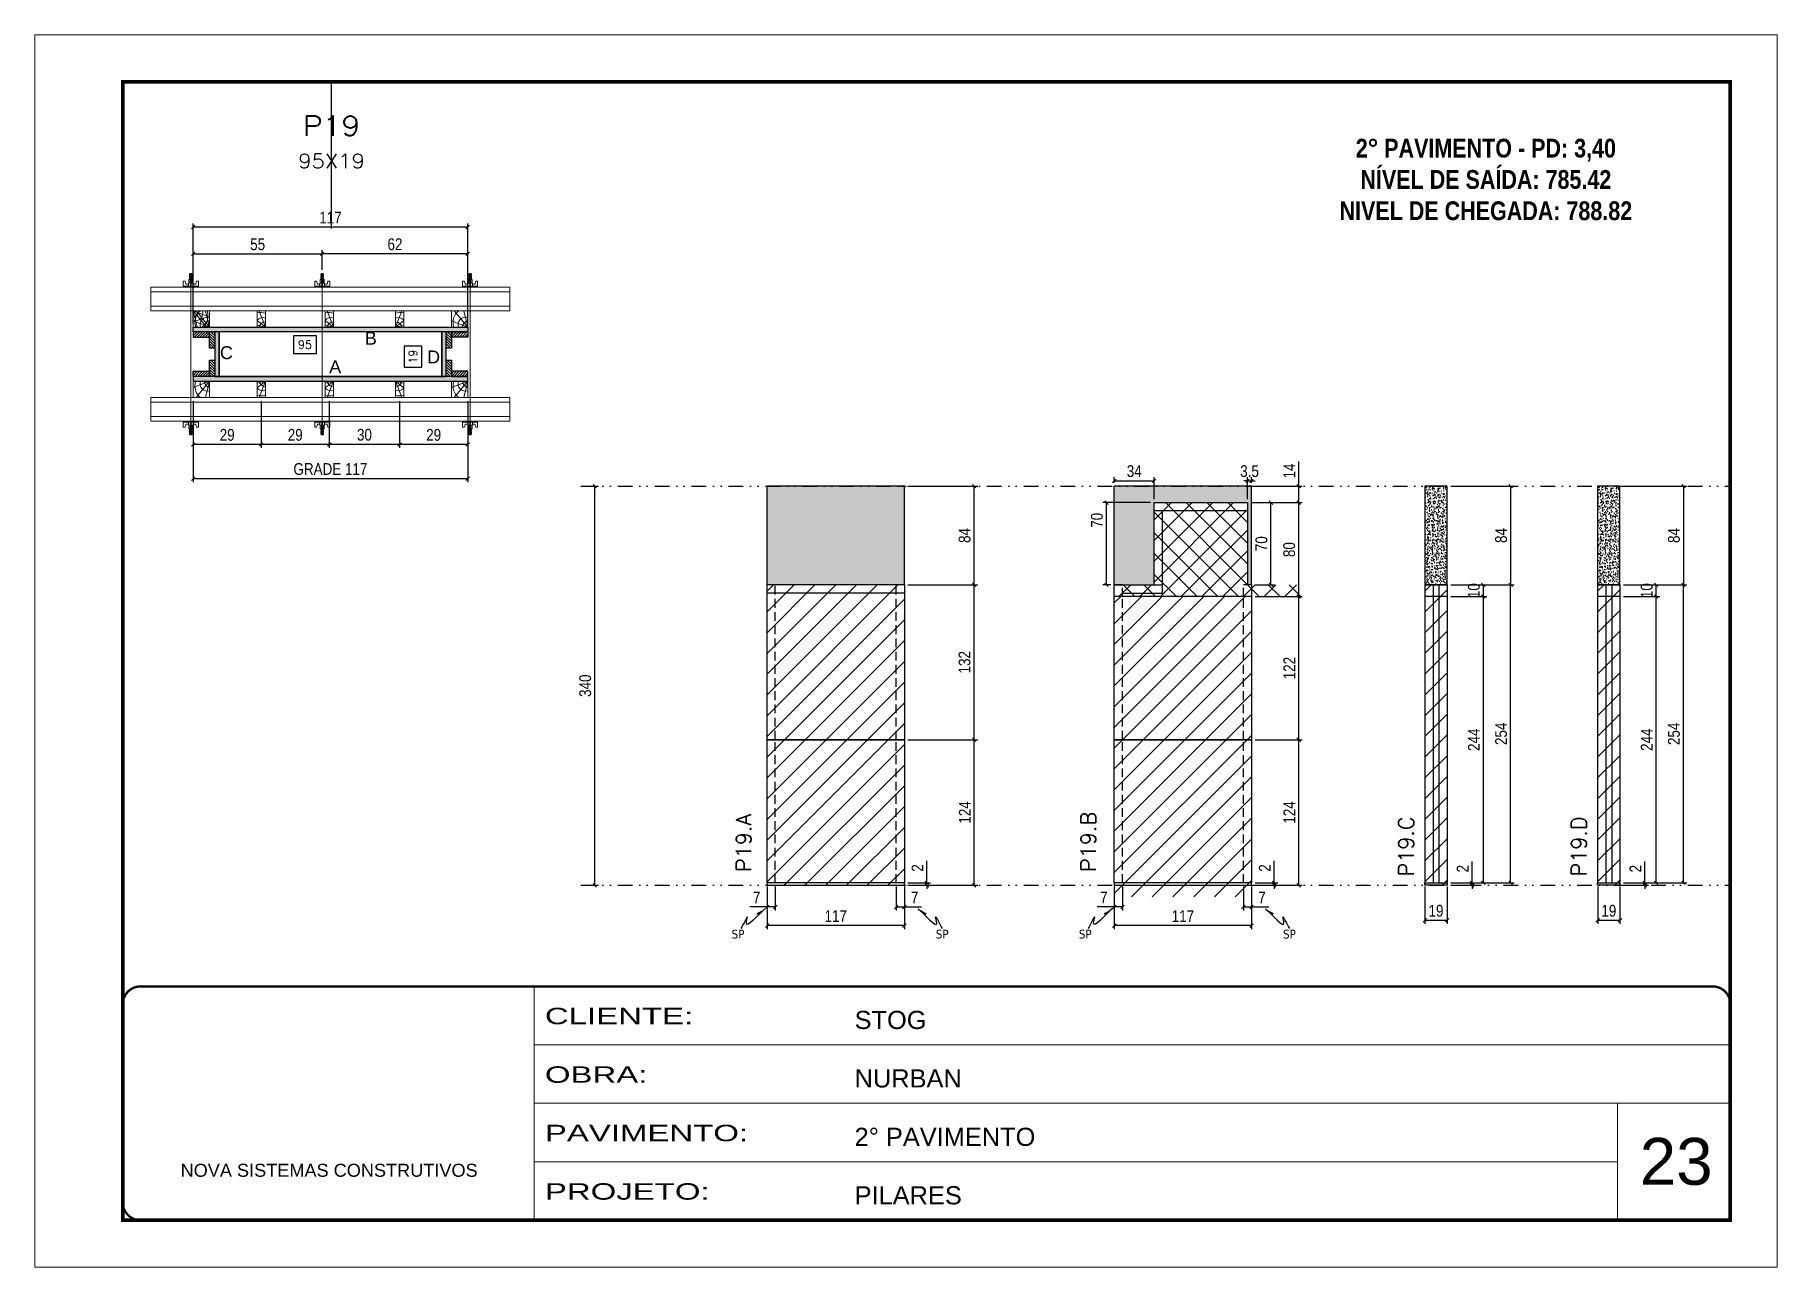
# Model space of a CAD drawing. Extents: x 2201 to 8455, y 252 to 7045.
# Drawn here: x 5385 to 6870, y 252 to 1302 of the extents above; entities that cross this region are included whole.
import ezdxf
from ezdxf.enums import TextEntityAlignment as Align

# ---------------------------------------------------------------- set-up
doc = ezdxf.new("R2010")
doc.units = 0
for name, pattern in [('CONTINUO', [0]), ('DASHED', [0.75, 0.5, -0.25]), ('DIVIDE2', [0.625, 0.25, -0.125, 0, -0.125, 0, -0.125]), ('HIDDEN', [0.375, 0.25, -0.125])]:
    doc.linetypes.add(name, pattern=pattern)
for name, color, linetype, lineweight in [('CARIMBO', 255, 'Continuous', 9), ('Folhas', 255, 'Continuous', 9), ('Hachura', 251, 'Continuous', 9), ('Madeira', 126, 'Continuous', 18), ('Perfil Metálico', 224, 'Continuous', 18), ('SARRAFO DE PRESSAO', 251, 'DASHED', 9), ('Texto Seção', 7, 'Continuous', 15)]:
    doc.layers.add(name, color=color, linetype=linetype, lineweight=lineweight)
for name, color, linetype in [('CHAPA', 1, 'Continuous'), ('COTA', 241, 'Continuous'), ('Cota Seção (2x)', 241, 'Continuous'), ('MEIO_PONT', 93, 'Continuous'), ('NOMENCLATURA', 7, 'Continuous'), ('Nível', 160, 'Continuous'), ('Painéis', 200, 'Continuous'), ('SARR_2.2x7', 40, 'Continuous'), ('SARRAFO', 251, 'Continuous'), ('Sarrafo de Pressão', 42, 'HIDDEN'), ('texto', 7, 'Continuous'), ('Texto de Titulo', 7, 'Continuous'), ('Texto Qtd Sarr', 242, 'Continuous'), ('TEXTO_GERAL', 7, 'Continuous')]:
    doc.layers.add(name, color=color, linetype=linetype)
doc.styles.add('ARIAL', font='arial.ttf')
doc.styles.add('COTA TECNICA', font='techl___.ttf', dxfattribs={"height": 10})
doc.styles.add('COTA TECNICA 2X', font='techl___.ttf', dxfattribs={"height": 10})
doc.styles.add('COTA TECNICA-50', font='techl___.ttf', dxfattribs={"height": 10})
doc.styles.add('REGUA-120', font='ROMANS.shx', dxfattribs={"height": 15})
doc.styles.add('ROMANC', font='techb___.ttf', dxfattribs={"height": 2.5})
doc.styles.add('ROMANS', font='romans.shx')
doc.styles.get("Standard").update_dxf_attribs({"font": 'arial.ttf'})
doc.styles.add('Tecnologia', font='')
doc.styles.get('Tecnologia').set_extended_font_data('Forgotten Futurist')
doc.dimstyles.new('COTA PAINEL-50', dxfattribs={"dimtxt": 10, "dimasz": 3, "dimexe": 3, "dimexo": 3, "dimgap": 3, "dimtad": 1, "dimdec": 1, "dimzin": 12, "dimdsep": 46, "dimtxsty": 'COTA TECNICA-50', "dimblk1": 'OBLIQUE', "dimblk2": 'OBLIQUE', "dimsah": 1, "dimcen": 0.9, "dimclrd": 4, "dimclre": 4, "dimclrt": 240, "dimadec": 1, "dimazin": 3, "dimtfac": 1, "dimtdec": 1, "dimtmove": 0, "dimatfit": 3, "dimfxl": 1, "dimtolj": 1, "dimtzin": 12, "dimarcsym": 0})
doc.dimstyles.new('PAINEL', dxfattribs={"dimtxt": 10, "dimasz": 3, "dimexe": 3, "dimexo": 3, "dimgap": 3, "dimtad": 1, "dimdec": 1, "dimzin": 12, "dimdsep": 46, "dimtxsty": 'COTA TECNICA', "dimblk1": 'OBLIQUE', "dimblk2": 'OBLIQUE', "dimsah": 1, "dimcen": 0.9, "dimclrd": 4, "dimclre": 4, "dimclrt": 240, "dimadec": 1, "dimazin": 3, "dimtfac": 1, "dimtdec": 1, "dimtmove": 0, "dimatfit": 3, "dimfxl": 1, "dimtolj": 1, "dimtzin": 12, "dimarcsym": 0})
doc.dimstyles.new('SECAO PILAR', dxfattribs={"dimtxt": 10, "dimasz": 3, "dimexe": 3, "dimexo": 3, "dimgap": 3, "dimtad": 1, "dimdec": 1, "dimlfac": 0.5, "dimzin": 12, "dimdsep": 46, "dimtxsty": 'COTA TECNICA 2X', "dimblk1": 'OBLIQUE', "dimblk2": 'OBLIQUE', "dimsah": 1, "dimcen": 0.9, "dimclrd": 256, "dimclre": 256, "dimclrt": 256, "dimadec": 1, "dimazin": 3, "dimtfac": 1, "dimtdec": 1, "dimtmove": 0, "dimatfit": 3, "dimfxl": 1, "dimtolj": 1, "dimtzin": 12, "dimarcsym": 0})
doc.dimstyles.new('SECÇÃO 2', dxfattribs={"dimtxt": 7, "dimasz": 6, "dimexe": 0.18, "dimexo": 2, "dimgap": -4, "dimtad": 3, "dimdec": 1, "dimlfac": 0.5, "dimzin": 12, "dimdsep": 46, "dimtxsty": 'ROMANS', "dimblk": 'ARCHTICK', "dimcen": 0.09, "dimse1": 1, "dimse2": 1, "dimsd1": 1, "dimsd2": 1, "dimclrd": 180, "dimclre": 5, "dimclrt": 1, "dimadec": 0, "dimazin": 3, "dimtfac": 1, "dimtdec": 1, "dimtofl": 0, "dimtmove": 0, "dimatfit": 3, "dimldrblk": 'ARCHTICK', "dimfxl": 1, "dimtolj": 1, "dimtzin": 0, "dimarcsym": 0})
doc.dimstyles.get("Standard").update_dxf_attribs({"dimtxt": 0.18, "dimasz": 0.18, "dimexe": 0.18, "dimexo": 0.0625, "dimgap": 0.09, "dimtad": 0, "dimtih": 1, "dimtoh": 1, "dimdec": 4, "dimzin": 0, "dimdsep": 46, "dimtxsty": 'Standard', "dimcen": 0.09, "dimadec": 0, "dimazin": 0, "dimtfac": 1, "dimtdec": 4, "dimtofl": 0, "dimtmove": 0, "dimatfit": 3, "dimfxl": 1, "dimtolj": 1, "dimtzin": 0, "dimarcsym": 0})
pattern_1 = [(45, (15022.7978, 23940.1051), (-1.12253202, 1.12253202), [])]
pattern_2 = [(45, (14877.7978, 23940.1051), (-1.12253202, 1.12253202), [])]

msp = doc.modelspace()

# ---------------------------------------------------------------- texts
at = {"layer": 'CARIMBO', "style": 'ARIAL'}
msp.add_text('23', height=40, dxfattribs=at).set_placement((6752.73, 321.93))
at = {"layer": 'NOMENCLATURA', "color": 2, "insert": (6621.61, 1239.93), "char_height": 16, "attachment_point": 2, "style": 'ROMANC'}
msp.add_mtext_dynamic_manual_height_columns('\\P2° PAVIMENTO - PD: 3,40\\PNÍVEL DE SAÍDA: 785.42\\PNIVEL DE CHEGADA: 788.82', width=328.3607, gutter_width=1, heights=[0], dxfattribs=at)
at = {"layer": 'texto', "color": 0, "char_height": 7.5, "attachment_point": 5}
for insert in [(5984.19, 535.52), (6158.21, 535.52), (6280.13, 535.52), (6454.16, 535.52)]:
    msp.add_mtext('{\\fTahoma|b0|i0|c0|p34;\\C4;SP}', dxfattribs=dict(at, insert=insert))
at = {"layer": 'Texto Seção', "char_height": 13, "width": 285.3299, "attachment_point": 7, "rotation": 90, "style": 'REGUA-120'}
for s, insert in [('P19.A', (5995.49, 588.45)), ('P19.B', (6289.28, 588.45)), ('\\pxt4;P19.C', (6560.14, 584.61)), ('\\pxt4;P19.D', (6707.43, 584.61))]:
    msp.add_mtext(s, dxfattribs=dict(at, insert=insert))
at = {"layer": 'TEXTO_GERAL', "style": 'ARIAL'}
for s, p in [('B', (5671.23, 1043.29)), ('C', (5548.14, 1030.97)), ('D', (5724.71, 1027.36)), ('A', (5640.89, 1019))]:
    msp.add_text(s, height=11, dxfattribs=at).set_placement(p, align=Align.MIDDLE_CENTER)

# ---------------------------------------------------------------- blocks, each defined once
blk = doc.blocks.new('9999999999')
at = {"color": 30, "linetype": 'CONTINUO'}
for p, q in [((98564.6, 34230.2), (98564.6, 34429.4)), ((98564.6, 34379.6), (99584, 34379.6)), ((98564.6, 34329.8), (99488, 34329.8)), ((99584, 34329.8), (99488, 34329.8)), ((99488, 34329.8), (99488, 34230.2)), ((98564.6, 34280), (99488, 34280))]:
    blk.add_line(p, q, dxfattribs=at)
at = {"color": 30, "linetype": 'CONTINUO', "const_width": 2}
blk.add_lwpolyline([(99584, 34230.2), (99584, 34414.4, 0.414214), (99569, 34429.4), (98229, 34429.4, 0.414214), (98214, 34414.4), (98214, 34245.2, 0.414214), (98229, 34230.2), (99584, 34230.2)], format="xyb", dxfattribs=at)
at = {"layer": 'Folhas'}
blk.add_lwpolyline([(98139, 34190.2), (99624, 34190.2), (99624, 35240.2), (98139, 35240.2)], close=True, dxfattribs=at)
at = {"layer": 'Folhas', "color": 30, "const_width": 3}
blk.add_lwpolyline([(98214, 34230.2), (99584, 34230.2), (99584, 35200.2), (98214, 35200.2)], close=True, dxfattribs=at)
at = {"color": 7, "linetype": 'Continuous', "ltscale": 5, "style": 'ARIAL'}
for s, height, p in [('STOG', 15.48, (98837.7, 34393.1)), ('NURBAN', 15.48, (98837.7, 34343.3)), ('2° PAVIMENTO', 15.483, (98837.7, 34293.5)), ('NOVA SISTEMAS CONSTRUTIVOS', 11.059, (98263.2, 34267.2)), ('PILARES', 15.48, (98837.7, 34243.7))]:
    blk.add_text(s, height=height, dxfattribs=at).set_placement(p)
at = {"layer": 'Folhas', "color": 7, "style": 'Tecnologia', "width": 1.5}
for s, p in [('CLIENTE:', (98573.7, 34397.2)), ('OBRA:', (98573.7, 34347.3)), ('PAVIMENTO:', (98573.7, 34297.5)), ('PROJETO:', (98573.7, 34247.7))]:
    blk.add_text(s, height=14, dxfattribs=at).set_placement(p)
blk = doc.blocks.new('titulo1')
at = {"layer": 'Defpoints', "color": 252, "linetype": 'HIDDEN', "ltscale": 2}
blk.add_line((0, 0), (0, 125), dxfattribs=at)
at = {"layer": 'Defpoints', "style": 'ROMANS', "oblique": 15}
blk.add_attdef('FOLHA', text='', height=10, dxfattribs=at).set_placement((0, 15.6), align=Align.MIDDLE_CENTER)
at = {"layer": 'Texto Qtd Sarr', "color": 3, "style": 'ROMANS', "oblique": 15}
for tag, height, p in [('TITULO', 17, (0, 71.4)), ('SEÇÃO', 12, (0, 41.5))]:
    blk.add_attdef(tag, text='', height=height, dxfattribs=at).set_placement(p, align=Align.MIDDLE_CENTER)
blk = doc.blocks.new('*D240')
at = {"layer": 'Cota Seção (2x)', "color": 180, "lineweight": -2, "transparency": 16777216}
for p, q in [((5624.8, 1045.3), (5605.4, 1045.3)), ((5605.4, 1045.3), (5605.4, 1030.3)), ((5624.8, 1030.3), (5624.8, 1045.3)), ((5605.4, 1030.3), (5624.8, 1030.3))]:
    blk.add_line(p, q, dxfattribs=at)
at = {"layer": 'Defpoints', "color": 0, "transparency": 16777216}
for p in [(5541.8, 1048.7), (5731.8, 1048.7), (5541.8, 1026.3)]:
    blk.add_point(p, dxfattribs=at)
at = {"layer": 'Cota Seção (2x)', "color": 1, "transparency": 16777216, "insert": (5615.1, 1037.8), "char_height": 7, "attachment_point": 5, "style": 'ROMANS'}
blk.add_mtext('\\A1;95', dxfattribs=at)
blk = doc.blocks.new('_ArchTick')
at = {"color": 0, "linetype": 'ByBlock', "const_width": 0.15}
blk.add_lwpolyline([(-0.5, -0.5), (0.5, 0.5)], dxfattribs=at)
blk = doc.blocks.new('_Oblique')
at = {"color": 0, "linetype": 'ByBlock', "lineweight": -2}
blk.add_line((-0.5, -0.5), (0.5, 0.5), dxfattribs=at)
blk = doc.blocks.new('*D241')
at = {"layer": 'Cota Seção (2x)', "lineweight": -2, "transparency": 16777216}
for p, q in [((5519.8, 1055.7), (5519.8, 1141)), ((5753.8, 1138), (5519.8, 1138)), ((5753.8, 1055.7), (5753.8, 1141))]:
    blk.add_line(p, q, dxfattribs=at)
at = {"layer": 'Defpoints', "color": 0, "transparency": 16777216}
for p in [(5519.8, 1138), (5519.8, 1052.7), (5753.8, 1052.7)]:
    blk.add_point(p, dxfattribs=at)
at = {"layer": 'Cota Seção (2x)', "lineweight": -2, "transparency": 16777216, "xscale": 3, "yscale": 3, "zscale": 3, "rotation": 180}
blk.add_blockref('_Oblique', (5519.8, 1138), dxfattribs=at)
at = {"layer": 'Cota Seção (2x)', "lineweight": -2, "transparency": 16777216, "xscale": 3, "yscale": 3, "zscale": 3}
blk.add_blockref('_Oblique', (5753.8, 1138), dxfattribs=at)
at = {"layer": 'Cota Seção (2x)', "transparency": 16777216, "insert": (5636.8, 1146.1), "char_height": 10, "attachment_point": 5, "style": 'COTA TECNICA 2X'}
blk.add_mtext('\\A1;117', dxfattribs=at)
blk = doc.blocks.new('*D242')
at = {"layer": 'Cota Seção (2x)', "lineweight": -2, "transparency": 16777216}
for p, q in [((5629.8, 1101.5), (5629.8, 1118.2)), ((5753.8, 1115.2), (5629.8, 1115.2)), ((5753.8, 1089.7), (5753.8, 1118.2))]:
    blk.add_line(p, q, dxfattribs=at)
at = {"layer": 'Defpoints', "color": 0, "transparency": 16777216}
for p in [(5629.8, 1115.2), (5629.8, 1098.5), (5753.8, 1086.7)]:
    blk.add_point(p, dxfattribs=at)
at = {"layer": 'Cota Seção (2x)', "lineweight": -2, "transparency": 16777216, "xscale": 3, "yscale": 3, "zscale": 3, "rotation": 180}
blk.add_blockref('_Oblique', (5629.8, 1115.2), dxfattribs=at)
at = {"layer": 'Cota Seção (2x)', "lineweight": -2, "transparency": 16777216, "xscale": 3, "yscale": 3, "zscale": 3}
blk.add_blockref('_Oblique', (5753.8, 1115.2), dxfattribs=at)
at = {"layer": 'Cota Seção (2x)', "transparency": 16777216, "insert": (5691.8, 1123.3), "char_height": 10, "attachment_point": 5, "style": 'COTA TECNICA 2X'}
blk.add_mtext('\\A1;62', dxfattribs=at)
blk = doc.blocks.new('*D243')
at = {"layer": 'Cota Seção (2x)', "lineweight": -2, "transparency": 16777216}
for p, q in [((5519.8, 1089.7), (5519.8, 1118.2)), ((5519.8, 1115.2), (5629.8, 1115.2)), ((5629.8, 1101.5), (5629.8, 1118.2))]:
    blk.add_line(p, q, dxfattribs=at)
at = {"layer": 'Defpoints', "color": 0, "transparency": 16777216}
for p in [(5629.8, 1115.2), (5519.8, 1086.7), (5629.8, 1098.5)]:
    blk.add_point(p, dxfattribs=at)
at = {"layer": 'Cota Seção (2x)', "lineweight": -2, "transparency": 16777216, "xscale": 3, "yscale": 3, "zscale": 3, "rotation": 180}
blk.add_blockref('_Oblique', (5519.8, 1115.2), dxfattribs=at)
at = {"layer": 'Cota Seção (2x)', "lineweight": -2, "transparency": 16777216, "xscale": 3, "yscale": 3, "zscale": 3}
blk.add_blockref('_Oblique', (5629.8, 1115.2), dxfattribs=at)
at = {"layer": 'Cota Seção (2x)', "transparency": 16777216, "insert": (5574.8, 1123.3), "char_height": 10, "attachment_point": 5, "style": 'COTA TECNICA 2X'}
blk.add_mtext('\\A1;55', dxfattribs=at)
blk = doc.blocks.new('*D244')
at = {"layer": 'Cota Seção (2x)', "color": 180, "lineweight": -2, "transparency": 16777216}
for p, q in [((5714.7, 1036.6), (5699.7, 1036.6)), ((5699.7, 1036.6), (5699.7, 1018.6)), ((5714.7, 1018.6), (5714.7, 1036.6)), ((5699.7, 1018.6), (5714.7, 1018.6))]:
    blk.add_line(p, q, dxfattribs=at)
at = {"layer": 'Defpoints', "color": 0, "transparency": 16777216}
for p in [(5731.8, 1048.7), (5718.7, 1010.7), (5731.8, 1010.7)]:
    blk.add_point(p, dxfattribs=at)
at = {"layer": 'Cota Seção (2x)', "color": 1, "transparency": 16777216, "insert": (5707.2, 1027.6), "char_height": 7, "attachment_point": 5, "rotation": 90, "style": 'ROMANS'}
blk.add_mtext('\\A1;19', dxfattribs=at)
blk = doc.blocks.new('C')
at = {"layer": 'Hachura', "color": 0}
for p, q in [((0, 3.22), (0, -3.22)), ((0.45, 3.22), (0, 3.22)), ((0.46, 3.16), (0, 3.16)), ((0.46, 3.05), (0, 3.05)), ((0.46, 2.88), (0, 2.88)), ((0, 2.75), (0, -1.16)), ((0.46, 2.65), (0, 2.65)), ((0.46, 2.23), (0, 2.23)), ((0.46, 1.51), (0, 1.51)), ((0.39, 0.49), (0.17, 0.49)), ((0.45, -3.23), (0.45, 3.22)), ((0.45, 3.22), (2.58, 3.22)), ((1.74, 0.97), (0.45, 0.97)), ((1.45, 0.1), (0.45, 0.1)), ((1.35, 1.94), (1.35, 0.96)), ((2.58, 2.39), (1.47, 2.09)), ((1.74, -0.97), (1.74, 0.97)), ((1.74, 0.97), (1.74, 0.84)), ((1.74, 0.97), (1.74, 0.84)), ((1.74, 0.84), (3.35, 0.84)), ((3.35, 0.45), (1.74, 0.45)), ((2.58, 3.22), (2.58, 2.39)), ((3.32, 0.84), (3.32, -0.84)), ((3.35, 0.84), (3.35, -0.84)), ((3.68, 0.45), (3.35, 0.45)), ((3.84, -0.52), (3.35, 0.45)), ((3.35, 0.06), (3.67, -0.57)), ((3.68, 0.45), (4.16, -0.52)), ((3.72, 0.5), (4.25, -0.57)), ((4.37, -0.55), (3.83, 0.53)), ((4.15, 0.45), (3.93, 0.45)), ((4.42, -0.52), (3.93, 0.45)), ((4.15, 0.45), (4.26, 0.45)), ((4.26, 0.45), (4.74, -0.52)), ((4.3, 0.5), (4.83, -0.57)), ((4.95, -0.55), (4.41, 0.53)), ((4.51, 0.45), (4.84, 0.45)), ((5, -0.52), (4.51, 0.45)), ((4.84, 0.45), (5.32, -0.52)), ((4.88, 0.5), (5.41, -0.57)), ((5.53, -0.55), (4.99, 0.53)), ((5.58, -0.52), (5.09, 0.45)), ((5.42, 0.45), (5.09, 0.45)), ((5.58, -0.52), (5.09, 0.45)), ((5.42, 0.45), (5.74, -0.19)), ((5.46, 0.5), (5.74, -0.07)), ((5.74, 0.19), (5.57, 0.53)), ((5.74, 0.32), (5.68, 0.45)), ((5.68, 0.45), (5.74, 0.45)), ((5.74, 0.45), (5.9, 0.29)), ((5.74, 0.45), (5.74, -0.52)), ((5.9, -0.36), (5.9, 0.29)), ((0.45, 0), (0, 0)), ((0.46, -1.52), (0, -1.52)), ((0.46, -2.23), (0, -2.23)), ((0.46, -2.65), (0, -2.65)), ((0.46, -2.88), (0, -2.88)), ((0.46, -3.05), (0, -3.05)), ((0.46, -3.16), (0, -3.16)), ((0, -3.22), (2.57, -3.22)), ((0.08, -0.48), (0.29, -0.48)), ((0.29, -0.48), (0.4, -0.48)), ((0.45, 0), (0.45, -0.97)), ((0.45, -0.16), (1.45, -0.16)), ((0.45, -0.65), (0.45, -0.32)), ((0.45, -3.23), (0.45, -0.65)), ((0.45, -0.97), (1.74, -0.97)), ((1.35, -1.94), (1.35, -0.97)), ((2.58, -2.39), (1.47, -2.1)), ((3.35, -0.32), (1.74, -0.32)), ((3.35, -0.84), (1.74, -0.84)), ((2.58, -3.23), (2.58, -2.39)), ((3.35, -0.07), (3.58, -0.52)), ((3.35, -0.52), (3.58, -0.52)), ((3.84, -0.52), (4.16, -0.52)), ((4.42, -0.52), (4.74, -0.52)), ((4.63, -0.52), (4.74, -0.52)), ((5, -0.52), (5.32, -0.52)), ((5.58, -0.52), (5.74, -0.52)), ((5.74, -0.52), (5.9, -0.36)), ((5.74, -0.52), (5.74, -0.52))]:
    blk.add_line(p, q, dxfattribs=at)
for centre, radius, start, end in [((1.52, 1.94), 0.161, 104.74356, 180), ((1.44, -0.03), 0.129, 272.69497, 87.30503), ((3.81, 0.39), 0.143, 25.56881, 154.43119), ((4.39, 0.39), 0.143, 25.56881, 154.43119), ((4.97, 0.39), 0.143, 25.56881, 154.43119), ((5.55, 0.39), 0.143, 25.56881, 154.43119), ((0.17, -0.37), 0.174, 221.74404, 317.85924), ((1.52, -1.94), 0.161, 180, 255.25644), ((3.71, -0.4), 0.174, 222.14076, 318.25596), ((4.29, -0.4), 0.174, 222.14076, 318.25596), ((4.87, -0.4), 0.174, 222.14076, 318.25596), ((5.45, -0.4), 0.174, 222.14076, 318.25596), ((5.61, -0.4), 0.174, 317.85924, 318.25596)]:
    blk.add_arc(centre, radius, start, end, dxfattribs=at)
blk = doc.blocks.new('PONTALETE')
at = {"layer": 'Madeira'}
for q in [(2.71, 7), (7, 5.76), (7, 1.74)]:
    blk.add_line((0, 0), q, dxfattribs=at)
blk.add_lwpolyline([(0, 0), (7, 0), (7, 7), (0, 7)], close=True, dxfattribs=at)
for centre, radius, start, end in [((2.04, 0.06), 6.23, 37.28179, 109.09128), ((1.09, 0.9), 3.19, 343.60304, 109.98471), ((-0.21, -0.78), 3.09, 14.63219, 86.0383)]:
    blk.add_arc(centre, radius, start, end, dxfattribs=at)
blk = doc.blocks.new('MEIO PONTALETE')
at = {"layer": 'Madeira'}
for q in [(2.71, 7), (3.5, 2.88), (3.5, 0.87)]:
    blk.add_line((0, 0), q, dxfattribs=at)
blk.add_lwpolyline([(0, 0), (3.5, 0), (3.5, 7), (0, 7)], close=True, dxfattribs=at)
for centre, radius, start, end in [((2.04, 0.06), 6.23, 76.44987, 109.09128), ((1.09, 0.9), 3.19, 40.90626, 109.98471), ((-0.21, -0.78), 3.09, 14.63219, 86.0383)]:
    blk.add_arc(centre, radius, start, end, dxfattribs=at)
blk = doc.blocks.new('*D594')
at = {"layer": 'Cota Seção (2x)', "lineweight": -2, "transparency": 16777216}
for p, q in [((5695.8, 989.7), (5695.8, 949.8)), ((5753.8, 989.7), (5753.8, 949.8)), ((5753.8, 952.8), (5695.8, 952.8))]:
    blk.add_line(p, q, dxfattribs=at)
at = {"layer": 'Defpoints', "color": 0, "transparency": 16777216}
for p in [(5695.8, 992.7), (5753.8, 992.7), (5695.8, 952.8)]:
    blk.add_point(p, dxfattribs=at)
at = {"layer": 'Cota Seção (2x)', "lineweight": -2, "transparency": 16777216, "xscale": 3, "yscale": 3, "zscale": 3, "rotation": 180}
blk.add_blockref('_Oblique', (5695.8, 952.8), dxfattribs=at)
at = {"layer": 'Cota Seção (2x)', "lineweight": -2, "transparency": 16777216, "xscale": 3, "yscale": 3, "zscale": 3}
blk.add_blockref('_Oblique', (5753.8, 952.8), dxfattribs=at)
at = {"layer": 'Cota Seção (2x)', "transparency": 16777216, "insert": (5724.8, 960.9), "char_height": 10, "attachment_point": 5, "style": 'COTA TECNICA 2X'}
blk.add_mtext('\\A1;29', dxfattribs=at)
blk = doc.blocks.new('*D595')
at = {"layer": 'Cota Seção (2x)', "lineweight": -2, "transparency": 16777216}
for p, q in [((5635.8, 989.7), (5635.8, 949.8)), ((5695.8, 989.7), (5695.8, 949.8)), ((5695.8, 952.8), (5635.8, 952.8))]:
    blk.add_line(p, q, dxfattribs=at)
at = {"layer": 'Defpoints', "color": 0, "transparency": 16777216}
for p in [(5635.8, 992.7), (5695.8, 992.7), (5635.8, 952.8)]:
    blk.add_point(p, dxfattribs=at)
at = {"layer": 'Cota Seção (2x)', "lineweight": -2, "transparency": 16777216, "xscale": 3, "yscale": 3, "zscale": 3, "rotation": 180}
blk.add_blockref('_Oblique', (5635.8, 952.8), dxfattribs=at)
at = {"layer": 'Cota Seção (2x)', "lineweight": -2, "transparency": 16777216, "xscale": 3, "yscale": 3, "zscale": 3}
blk.add_blockref('_Oblique', (5695.8, 952.8), dxfattribs=at)
at = {"layer": 'Cota Seção (2x)', "transparency": 16777216, "insert": (5665.8, 961), "char_height": 10, "attachment_point": 5, "style": 'COTA TECNICA 2X'}
blk.add_mtext('\\A1;30', dxfattribs=at)
blk = doc.blocks.new('*D596')
at = {"layer": 'Cota Seção (2x)', "lineweight": -2, "transparency": 16777216}
for p, q in [((5577.8, 989.7), (5577.8, 949.8)), ((5635.8, 989.7), (5635.8, 949.8)), ((5635.8, 952.8), (5577.8, 952.8))]:
    blk.add_line(p, q, dxfattribs=at)
at = {"layer": 'Defpoints', "color": 0, "transparency": 16777216}
for p in [(5577.8, 992.7), (5635.8, 992.7), (5577.8, 952.8)]:
    blk.add_point(p, dxfattribs=at)
at = {"layer": 'Cota Seção (2x)', "lineweight": -2, "transparency": 16777216, "xscale": 3, "yscale": 3, "zscale": 3, "rotation": 180}
blk.add_blockref('_Oblique', (5577.8, 952.8), dxfattribs=at)
at = {"layer": 'Cota Seção (2x)', "lineweight": -2, "transparency": 16777216, "xscale": 3, "yscale": 3, "zscale": 3}
blk.add_blockref('_Oblique', (5635.8, 952.8), dxfattribs=at)
at = {"layer": 'Cota Seção (2x)', "transparency": 16777216, "insert": (5606.8, 960.9), "char_height": 10, "attachment_point": 5, "style": 'COTA TECNICA 2X'}
blk.add_mtext('\\A1;29', dxfattribs=at)
blk = doc.blocks.new('*D597')
at = {"layer": 'Cota Seção (2x)', "lineweight": -2, "transparency": 16777216}
for p, q in [((5519.8, 989.7), (5519.8, 949.8)), ((5577.8, 989.7), (5577.8, 949.8)), ((5577.8, 952.8), (5519.8, 952.8))]:
    blk.add_line(p, q, dxfattribs=at)
at = {"layer": 'Defpoints', "color": 0, "transparency": 16777216}
for p in [(5519.8, 992.7), (5577.8, 992.7), (5519.8, 952.8)]:
    blk.add_point(p, dxfattribs=at)
at = {"layer": 'Cota Seção (2x)', "lineweight": -2, "transparency": 16777216, "xscale": 3, "yscale": 3, "zscale": 3, "rotation": 180}
blk.add_blockref('_Oblique', (5519.8, 952.8), dxfattribs=at)
at = {"layer": 'Cota Seção (2x)', "lineweight": -2, "transparency": 16777216, "xscale": 3, "yscale": 3, "zscale": 3}
blk.add_blockref('_Oblique', (5577.8, 952.8), dxfattribs=at)
at = {"layer": 'Cota Seção (2x)', "transparency": 16777216, "insert": (5548.8, 960.9), "char_height": 10, "attachment_point": 5, "style": 'COTA TECNICA 2X'}
blk.add_mtext('\\A1;29', dxfattribs=at)
blk = doc.blocks.new('*D598')
at = {"layer": 'Cota Seção (2x)', "lineweight": -2, "transparency": 16777216}
for p, q in [((5519.8, 989.7), (5519.8, 920.7)), ((5753.8, 989.7), (5753.8, 920.7)), ((5519.8, 923.7), (5753.8, 923.7))]:
    blk.add_line(p, q, dxfattribs=at)
at = {"layer": 'Defpoints', "color": 0, "transparency": 16777216}
for p in [(5519.8, 992.7), (5753.8, 992.7), (5753.8, 923.7)]:
    blk.add_point(p, dxfattribs=at)
at = {"layer": 'Cota Seção (2x)', "lineweight": -2, "transparency": 16777216, "xscale": 3, "yscale": 3, "zscale": 3, "rotation": 180}
blk.add_blockref('_Oblique', (5519.8, 923.7), dxfattribs=at)
at = {"layer": 'Cota Seção (2x)', "lineweight": -2, "transparency": 16777216, "xscale": 3, "yscale": 3, "zscale": 3}
blk.add_blockref('_Oblique', (5753.8, 923.7), dxfattribs=at)
at = {"layer": 'Cota Seção (2x)', "transparency": 16777216, "insert": (5636.8, 931.8), "char_height": 10, "attachment_point": 5, "style": 'COTA TECNICA 2X'}
blk.add_mtext('\\A1;GRADE 117', dxfattribs=at)
blk = doc.blocks.new('*D599')
at = {"layer": 'COTA', "color": 4, "lineweight": -2, "transparency": 16777216}
for p, q in [((5853.3, 917.2), (5865.2, 917.2)), ((5862.2, 577.2), (5862.2, 917.2)), ((5853.3, 577.2), (5865.2, 577.2))]:
    blk.add_line(p, q, dxfattribs=at)
at = {"layer": 'Defpoints', "color": 0, "transparency": 16777216}
for p in [(5850.3, 917.2), (5862.2, 917.2), (5850.3, 577.2)]:
    blk.add_point(p, dxfattribs=at)
at = {"layer": 'COTA', "color": 4, "lineweight": -2, "transparency": 16777216, "xscale": 3, "yscale": 3, "zscale": 3}
for p, rotation in [((5862.2, 917.2), 90), ((5862.2, 577.2), 270)]:
    blk.add_blockref('_Oblique', p, dxfattribs=dict(at, rotation=rotation))
at = {"layer": 'COTA', "color": 240, "transparency": 16777216, "insert": (5854, 747.2), "char_height": 10, "attachment_point": 5, "rotation": 90, "style": 'COTA TECNICA-50'}
blk.add_mtext('\\A1;340', dxfattribs=at)
blk = doc.blocks.new('*D74')
at = {"layer": 'COTA', "color": 4, "lineweight": -2, "transparency": 16777216}
for p, q in [((6009, 576.2), (6009, 539.8)), ((6126, 576.2), (6126, 539.8)), ((6126, 542.8), (6009, 542.8))]:
    blk.add_line(p, q, dxfattribs=at)
at = {"layer": 'Defpoints', "color": 0, "transparency": 16777216}
for p in [(6009, 579.2), (6126, 579.2), (6009, 542.8)]:
    blk.add_point(p, dxfattribs=at)
at = {"layer": 'COTA', "color": 4, "lineweight": -2, "transparency": 16777216, "xscale": 3, "yscale": 3, "zscale": 3, "rotation": 180}
blk.add_blockref('_Oblique', (6009, 542.8), dxfattribs=at)
at = {"layer": 'COTA', "color": 4, "lineweight": -2, "transparency": 16777216, "xscale": 3, "yscale": 3, "zscale": 3}
blk.add_blockref('_Oblique', (6126, 542.8), dxfattribs=at)
at = {"layer": 'COTA', "color": 240, "transparency": 16777216, "insert": (6067.5, 550.9), "char_height": 10, "attachment_point": 5, "style": 'COTA TECNICA'}
blk.add_mtext('\\A1;117', dxfattribs=at)
blk = doc.blocks.new('*D75')
at = {"layer": 'COTA', "color": 4, "lineweight": -2, "transparency": 16777216}
for p, q in [((6119, 576.2), (6119, 555.7)), ((6126, 574.2), (6126, 555.7)), ((6119, 558.7), (6126, 558.7)), ((6126, 558.7), (6140.7, 558.7))]:
    blk.add_line(p, q, dxfattribs=at)
at = {"layer": 'Defpoints', "color": 0, "transparency": 16777216}
for p in [(6119, 579.2), (6126, 577.2), (6126, 558.7)]:
    blk.add_point(p, dxfattribs=at)
at = {"layer": 'COTA', "color": 4, "lineweight": -2, "transparency": 16777216, "xscale": 3, "yscale": 3, "zscale": 3, "rotation": 180}
blk.add_blockref('_Oblique', (6119, 558.7), dxfattribs=at)
at = {"layer": 'COTA', "color": 4, "lineweight": -2, "transparency": 16777216, "xscale": 3, "yscale": 3, "zscale": 3}
blk.add_blockref('_Oblique', (6126, 558.7), dxfattribs=at)
at = {"layer": 'COTA', "color": 240, "transparency": 16777216, "insert": (6134.8, 566.8), "char_height": 10, "attachment_point": 5, "style": 'COTA TECNICA-50'}
blk.add_mtext('\\A1;7', dxfattribs=at)
blk = doc.blocks.new('*D76')
at = {"layer": 'COTA', "color": 4, "lineweight": -2, "transparency": 16777216}
for p, q in [((6009, 574.2), (6009, 555.7)), ((6016, 576.2), (6016, 555.7)), ((6009, 558.7), (5994.2, 558.7)), ((6016, 558.7), (6009, 558.7))]:
    blk.add_line(p, q, dxfattribs=at)
at = {"layer": 'Defpoints', "color": 0, "transparency": 16777216}
for p in [(6016, 579.2), (6009, 577.2), (6009, 558.7)]:
    blk.add_point(p, dxfattribs=at)
at = {"layer": 'COTA', "color": 4, "lineweight": -2, "transparency": 16777216, "xscale": 3, "yscale": 3, "zscale": 3, "rotation": 180}
blk.add_blockref('_Oblique', (6009, 558.7), dxfattribs=at)
at = {"layer": 'COTA', "color": 4, "lineweight": -2, "transparency": 16777216, "xscale": 3, "yscale": 3, "zscale": 3}
blk.add_blockref('_Oblique', (6016, 558.7), dxfattribs=at)
at = {"layer": 'COTA', "color": 240, "transparency": 16777216, "insert": (6000.1, 566.8), "char_height": 10, "attachment_point": 5, "style": 'COTA TECNICA-50'}
blk.add_mtext('\\A1;7', dxfattribs=at)
blk = doc.blocks.new('*D77')
at = {"layer": 'COTA', "color": 4, "linetype": 'ByBlock', "lineweight": -2, "transparency": 16777216}
for p, q in [((6129, 701.2), (6188.5, 701.2)), ((6185.5, 577.2), (6185.5, 701.2)), ((6129, 577.2), (6188.5, 577.2))]:
    blk.add_line(p, q, dxfattribs=at)
at = {"layer": 'Defpoints', "color": 0, "linetype": 'ByBlock', "transparency": 16777216}
for p in [(6126, 701.2), (6185.5, 701.2), (6126, 577.2)]:
    blk.add_point(p, dxfattribs=at)
at = {"layer": 'COTA', "color": 4, "linetype": 'ByBlock', "lineweight": -2, "transparency": 16777216, "xscale": 3, "yscale": 3, "zscale": 3}
for p, rotation in [((6185.5, 701.2), 90), ((6185.5, 577.2), 270)]:
    blk.add_blockref('_Oblique', p, dxfattribs=dict(at, rotation=rotation))
at = {"layer": 'COTA', "color": 240, "linetype": 'ByBlock', "transparency": 16777216, "insert": (6177.5, 639.2), "char_height": 10, "attachment_point": 5, "rotation": 90, "style": 'COTA TECNICA'}
blk.add_mtext('\\A1;124', dxfattribs=at)
blk = doc.blocks.new('*D78')
at = {"layer": 'COTA', "color": 4, "lineweight": -2, "transparency": 16777216}
for p, q in [((6145.2, 579.2), (6145.2, 598)), ((6129, 579.2), (6148.2, 579.2)), ((6145.2, 577.2), (6145.2, 579.2)), ((6129, 577.2), (6148.2, 577.2)), ((6145.2, 577.2), (6145.2, 574.2))]:
    blk.add_line(p, q, dxfattribs=at)
at = {"layer": 'Defpoints', "color": 0, "transparency": 16777216}
for p in [(6126, 579.2), (6126, 577.2), (6145.2, 577.2)]:
    blk.add_point(p, dxfattribs=at)
at = {"layer": 'COTA', "color": 4, "lineweight": -2, "transparency": 16777216, "xscale": 3, "yscale": 3, "zscale": 3}
for p, rotation in [((6145.2, 579.2), 270), ((6145.2, 577.2), 90)]:
    blk.add_blockref('_Oblique', p, dxfattribs=dict(at, rotation=rotation))
at = {"layer": 'COTA', "color": 240, "transparency": 16777216, "insert": (6137.2, 591.9), "char_height": 10, "attachment_point": 5, "rotation": 90, "style": 'COTA TECNICA-50'}
blk.add_mtext('\\A1;2', dxfattribs=at)
blk = doc.blocks.new('*D79')
at = {"layer": 'COTA', "color": 4, "linetype": 'ByBlock', "lineweight": -2, "transparency": 16777216}
for p, q in [((6129, 701.2), (6188.5, 701.2)), ((6185.5, 577.2), (6185.5, 701.2)), ((6129, 577.2), (6188.5, 577.2))]:
    blk.add_line(p, q, dxfattribs=at)
at = {"layer": 'Defpoints', "color": 0, "linetype": 'ByBlock', "transparency": 16777216}
for p in [(6126, 701.2), (6185.5, 701.2), (6126, 577.2)]:
    blk.add_point(p, dxfattribs=at)
at = {"layer": 'COTA', "color": 4, "linetype": 'ByBlock', "lineweight": -2, "transparency": 16777216, "xscale": 3, "yscale": 3, "zscale": 3}
for p, rotation in [((6185.5, 701.2), 90), ((6185.5, 577.2), 270)]:
    blk.add_blockref('_Oblique', p, dxfattribs=dict(at, rotation=rotation))
at = {"layer": 'COTA', "color": 240, "linetype": 'ByBlock', "transparency": 16777216, "insert": (6177.5, 639.2), "char_height": 10, "attachment_point": 5, "rotation": 90, "style": 'COTA TECNICA'}
blk.add_mtext('\\A1;124', dxfattribs=at)
blk = doc.blocks.new('*D80')
at = {"layer": 'COTA', "color": 4, "lineweight": -2, "transparency": 16777216}
for p, q in [((6569.6, 576.2), (6569.6, 544.3)), ((6588.6, 576.2), (6588.6, 544.3)), ((6569.6, 547.3), (6588.6, 547.3))]:
    blk.add_line(p, q, dxfattribs=at)
at = {"layer": 'Defpoints', "color": 0, "transparency": 16777216}
for p in [(6569.6, 579.2), (6588.6, 579.2), (6588.6, 547.3)]:
    blk.add_point(p, dxfattribs=at)
at = {"layer": 'COTA', "color": 4, "lineweight": -2, "transparency": 16777216, "xscale": 3, "yscale": 3, "zscale": 3, "rotation": 180}
blk.add_blockref('_Oblique', (6569.6, 547.3), dxfattribs=at)
at = {"layer": 'COTA', "color": 4, "lineweight": -2, "transparency": 16777216, "xscale": 3, "yscale": 3, "zscale": 3}
blk.add_blockref('_Oblique', (6588.6, 547.3), dxfattribs=at)
at = {"layer": 'COTA', "color": 240, "transparency": 16777216, "insert": (6579.1, 555.4), "char_height": 10, "attachment_point": 5, "style": 'COTA TECNICA'}
blk.add_mtext('\\A1;19', dxfattribs=at)
blk = doc.blocks.new('*D81')
at = {"layer": 'COTA', "color": 4, "lineweight": -2, "transparency": 16777216}
for p, q in [((6609.8, 579.2), (6609.8, 597.3)), ((6591.6, 579.2), (6612.8, 579.2)), ((6609.8, 577.2), (6609.8, 579.2)), ((6591.6, 577.2), (6612.8, 577.2)), ((6609.8, 577.2), (6609.8, 574.2))]:
    blk.add_line(p, q, dxfattribs=at)
at = {"layer": 'Defpoints', "color": 0, "transparency": 16777216}
for p in [(6588.6, 579.2), (6609.8, 579.2), (6588.6, 577.2)]:
    blk.add_point(p, dxfattribs=at)
at = {"layer": 'COTA', "color": 4, "lineweight": -2, "transparency": 16777216, "xscale": 3, "yscale": 3, "zscale": 3}
for p, rotation in [((6609.8, 579.2), 270), ((6609.8, 577.2), 90)]:
    blk.add_blockref('_Oblique', p, dxfattribs=dict(at, rotation=rotation))
at = {"layer": 'COTA', "color": 240, "transparency": 16777216, "insert": (6601.8, 591.3), "char_height": 10, "attachment_point": 5, "rotation": 90, "style": 'COTA TECNICA-50'}
blk.add_mtext('\\A1;2', dxfattribs=at)
blk = doc.blocks.new('*D600')
at = {"layer": 'COTA', "color": 4, "linetype": 'ByBlock', "lineweight": -2, "transparency": 16777216}
for p, q in [((6591.6, 917.2), (6645.7, 917.2)), ((6642.7, 917.2), (6642.7, 833.2)), ((6591.6, 833.2), (6645.7, 833.2))]:
    blk.add_line(p, q, dxfattribs=at)
at = {"layer": 'Defpoints', "color": 0, "linetype": 'ByBlock', "transparency": 16777216}
for p in [(6588.6, 917.2), (6588.6, 833.2), (6642.7, 833.2)]:
    blk.add_point(p, dxfattribs=at)
at = {"layer": 'COTA', "color": 4, "linetype": 'ByBlock', "lineweight": -2, "transparency": 16777216, "xscale": 3, "yscale": 3, "zscale": 3}
for p, rotation in [((6642.7, 917.2), 90), ((6642.7, 833.2), 270)]:
    blk.add_blockref('_Oblique', p, dxfattribs=dict(at, rotation=rotation))
at = {"layer": 'COTA', "color": 240, "linetype": 'ByBlock', "transparency": 16777216, "insert": (6634.6, 875.2), "char_height": 10, "attachment_point": 5, "rotation": 90, "style": 'COTA TECNICA'}
blk.add_mtext('\\A1;84', dxfattribs=at)
blk = doc.blocks.new('*D82')
at = {"layer": 'COTA', "color": 4, "lineweight": -2, "transparency": 16777216}
for p, q in [((6591.6, 833.2), (6622.5, 833.2)), ((6619.5, 823.2), (6619.5, 833.2)), ((6591.6, 823.2), (6622.5, 823.2))]:
    blk.add_line(p, q, dxfattribs=at)
at = {"layer": 'Defpoints', "color": 0, "transparency": 16777216}
for p in [(6588.6, 833.2), (6619.5, 833.2), (6588.6, 823.2)]:
    blk.add_point(p, dxfattribs=at)
at = {"layer": 'COTA', "color": 4, "lineweight": -2, "transparency": 16777216, "xscale": 3, "yscale": 3, "zscale": 3}
for p, rotation in [((6619.5, 833.2), 90), ((6619.5, 823.2), 270)]:
    blk.add_blockref('_Oblique', p, dxfattribs=dict(at, rotation=rotation))
at = {"layer": 'COTA', "color": 240, "transparency": 16777216, "insert": (6611.4, 828.2), "char_height": 10, "attachment_point": 5, "rotation": 90, "style": 'COTA TECNICA-50'}
blk.add_mtext('\\A1;10', dxfattribs=at)
blk = doc.blocks.new('*D601')
at = {"layer": 'COTA', "color": 4, "lineweight": -2, "transparency": 16777216}
for p, q in [((6591.6, 823.2), (6622.5, 823.2)), ((6619.5, 579.2), (6619.5, 823.2)), ((6591.6, 579.2), (6622.5, 579.2))]:
    blk.add_line(p, q, dxfattribs=at)
at = {"layer": 'Defpoints', "color": 0, "transparency": 16777216}
for p in [(6588.6, 823.2), (6619.5, 823.2), (6588.6, 579.2)]:
    blk.add_point(p, dxfattribs=at)
at = {"layer": 'COTA', "color": 4, "lineweight": -2, "transparency": 16777216, "xscale": 3, "yscale": 3, "zscale": 3}
for p, rotation in [((6619.5, 823.2), 90), ((6619.5, 579.2), 270)]:
    blk.add_blockref('_Oblique', p, dxfattribs=dict(at, rotation=rotation))
at = {"layer": 'COTA', "color": 240, "transparency": 16777216, "insert": (6611.4, 701.2), "char_height": 10, "attachment_point": 5, "rotation": 90, "style": 'COTA TECNICA'}
blk.add_mtext('\\A1;244', dxfattribs=at)
blk = doc.blocks.new('*D83')
at = {"layer": 'COTA', "color": 4, "lineweight": -2, "transparency": 16777216}
for p, q in [((6304.9, 576.2), (6304.9, 539.8)), ((6421.9, 576.2), (6421.9, 539.8)), ((6421.9, 542.8), (6304.9, 542.8))]:
    blk.add_line(p, q, dxfattribs=at)
at = {"layer": 'Defpoints', "color": 0, "transparency": 16777216}
for p in [(6304.9, 579.2), (6421.9, 579.2), (6304.9, 542.8)]:
    blk.add_point(p, dxfattribs=at)
at = {"layer": 'COTA', "color": 4, "lineweight": -2, "transparency": 16777216, "xscale": 3, "yscale": 3, "zscale": 3, "rotation": 180}
blk.add_blockref('_Oblique', (6304.9, 542.8), dxfattribs=at)
at = {"layer": 'COTA', "color": 4, "lineweight": -2, "transparency": 16777216, "xscale": 3, "yscale": 3, "zscale": 3}
blk.add_blockref('_Oblique', (6421.9, 542.8), dxfattribs=at)
at = {"layer": 'COTA', "color": 240, "transparency": 16777216, "insert": (6363.4, 550.9), "char_height": 10, "attachment_point": 5, "style": 'COTA TECNICA'}
blk.add_mtext('\\A1;117', dxfattribs=at)
blk = doc.blocks.new('*D84')
at = {"layer": 'COTA', "color": 4, "lineweight": -2, "transparency": 16777216}
for p, q in [((6414.9, 576.2), (6414.9, 555.7)), ((6421.9, 574.2), (6421.9, 555.7)), ((6414.9, 558.7), (6421.9, 558.7)), ((6421.9, 558.7), (6436.6, 558.7))]:
    blk.add_line(p, q, dxfattribs=at)
at = {"layer": 'Defpoints', "color": 0, "transparency": 16777216}
for p in [(6414.9, 579.2), (6421.9, 577.2), (6421.9, 558.7)]:
    blk.add_point(p, dxfattribs=at)
at = {"layer": 'COTA', "color": 4, "lineweight": -2, "transparency": 16777216, "xscale": 3, "yscale": 3, "zscale": 3, "rotation": 180}
blk.add_blockref('_Oblique', (6414.9, 558.7), dxfattribs=at)
at = {"layer": 'COTA', "color": 4, "lineweight": -2, "transparency": 16777216, "xscale": 3, "yscale": 3, "zscale": 3}
blk.add_blockref('_Oblique', (6421.9, 558.7), dxfattribs=at)
at = {"layer": 'COTA', "color": 240, "transparency": 16777216, "insert": (6430.8, 566.8), "char_height": 10, "attachment_point": 5, "style": 'COTA TECNICA-50'}
blk.add_mtext('\\A1;7', dxfattribs=at)
blk = doc.blocks.new('*D85')
at = {"layer": 'COTA', "color": 4, "lineweight": -2, "transparency": 16777216}
for p, q in [((6304.9, 574.2), (6304.9, 555.7)), ((6311.9, 576.2), (6311.9, 555.7)), ((6304.9, 558.7), (6290.2, 558.7)), ((6311.9, 558.7), (6304.9, 558.7))]:
    blk.add_line(p, q, dxfattribs=at)
at = {"layer": 'Defpoints', "color": 0, "transparency": 16777216}
for p in [(6311.9, 579.2), (6304.9, 577.2), (6304.9, 558.7)]:
    blk.add_point(p, dxfattribs=at)
at = {"layer": 'COTA', "color": 4, "lineweight": -2, "transparency": 16777216, "xscale": 3, "yscale": 3, "zscale": 3, "rotation": 180}
blk.add_blockref('_Oblique', (6304.9, 558.7), dxfattribs=at)
at = {"layer": 'COTA', "color": 4, "lineweight": -2, "transparency": 16777216, "xscale": 3, "yscale": 3, "zscale": 3}
blk.add_blockref('_Oblique', (6311.9, 558.7), dxfattribs=at)
at = {"layer": 'COTA', "color": 240, "transparency": 16777216, "insert": (6296, 566.8), "char_height": 10, "attachment_point": 5, "style": 'COTA TECNICA-50'}
blk.add_mtext('\\A1;7', dxfattribs=at)
blk = doc.blocks.new('*D86')
at = {"layer": 'COTA', "color": 4, "linetype": 'ByBlock', "lineweight": -2, "transparency": 16777216}
for p, q in [((6424.9, 701.2), (6465.1, 701.2)), ((6462.1, 577.2), (6462.1, 701.2)), ((6424.9, 577.2), (6465.1, 577.2))]:
    blk.add_line(p, q, dxfattribs=at)
at = {"layer": 'Defpoints', "color": 0, "linetype": 'ByBlock', "transparency": 16777216}
for p in [(6421.9, 701.2), (6462.1, 701.2), (6421.9, 577.2)]:
    blk.add_point(p, dxfattribs=at)
at = {"layer": 'COTA', "color": 4, "linetype": 'ByBlock', "lineweight": -2, "transparency": 16777216, "xscale": 3, "yscale": 3, "zscale": 3}
for p, rotation in [((6462.1, 701.2), 90), ((6462.1, 577.2), 270)]:
    blk.add_blockref('_Oblique', p, dxfattribs=dict(at, rotation=rotation))
at = {"layer": 'COTA', "color": 240, "linetype": 'ByBlock', "transparency": 16777216, "insert": (6454.1, 639.2), "char_height": 10, "attachment_point": 5, "rotation": 90, "style": 'COTA TECNICA'}
blk.add_mtext('\\A1;124', dxfattribs=at)
blk = doc.blocks.new('*D87')
at = {"layer": 'COTA', "color": 4, "lineweight": -2, "transparency": 16777216}
for p, q in [((6441.2, 579.2), (6441.2, 598)), ((6424.9, 579.2), (6444.2, 579.2)), ((6441.2, 577.2), (6441.2, 579.2)), ((6424.9, 577.2), (6444.2, 577.2)), ((6441.2, 577.2), (6441.2, 574.2))]:
    blk.add_line(p, q, dxfattribs=at)
at = {"layer": 'Defpoints', "color": 0, "transparency": 16777216}
for p in [(6421.9, 579.2), (6421.9, 577.2), (6441.2, 577.2)]:
    blk.add_point(p, dxfattribs=at)
at = {"layer": 'COTA', "color": 4, "lineweight": -2, "transparency": 16777216, "xscale": 3, "yscale": 3, "zscale": 3}
for p, rotation in [((6441.2, 579.2), 270), ((6441.2, 577.2), 90)]:
    blk.add_blockref('_Oblique', p, dxfattribs=dict(at, rotation=rotation))
at = {"layer": 'COTA', "color": 240, "transparency": 16777216, "insert": (6433.2, 591.9), "char_height": 10, "attachment_point": 5, "rotation": 90, "style": 'COTA TECNICA-50'}
blk.add_mtext('\\A1;2', dxfattribs=at)
blk = doc.blocks.new('*D88')
at = {"layer": 'COTA', "color": 4, "linetype": 'ByBlock', "lineweight": -2, "transparency": 16777216}
for p, q in [((6424.9, 701.2), (6465.1, 701.2)), ((6462.1, 577.2), (6462.1, 701.2)), ((6424.9, 577.2), (6465.1, 577.2))]:
    blk.add_line(p, q, dxfattribs=at)
at = {"layer": 'Defpoints', "color": 0, "linetype": 'ByBlock', "transparency": 16777216}
for p in [(6421.9, 701.2), (6462.1, 701.2), (6421.9, 577.2)]:
    blk.add_point(p, dxfattribs=at)
at = {"layer": 'COTA', "color": 4, "linetype": 'ByBlock', "lineweight": -2, "transparency": 16777216, "xscale": 3, "yscale": 3, "zscale": 3}
for p, rotation in [((6462.1, 701.2), 90), ((6462.1, 577.2), 270)]:
    blk.add_blockref('_Oblique', p, dxfattribs=dict(at, rotation=rotation))
at = {"layer": 'COTA', "color": 240, "linetype": 'ByBlock', "transparency": 16777216, "insert": (6454.1, 639.2), "char_height": 10, "attachment_point": 5, "rotation": 90, "style": 'COTA TECNICA'}
blk.add_mtext('\\A1;124', dxfattribs=at)
blk = doc.blocks.new('*D89')
at = {"layer": 'COTA', "color": 4, "lineweight": -2, "transparency": 16777216}
for p, q in [((6462.1, 917.2), (6462.1, 938.3)), ((6424.9, 917.2), (6465.1, 917.2)), ((6462.1, 903.2), (6462.1, 917.2)), ((6424.9, 903.2), (6465.1, 903.2))]:
    blk.add_line(p, q, dxfattribs=at)
at = {"layer": 'Defpoints', "color": 0, "transparency": 16777216}
for p in [(6421.9, 917.2), (6421.9, 903.2), (6462.1, 903.2)]:
    blk.add_point(p, dxfattribs=at)
at = {"layer": 'COTA', "color": 4, "lineweight": -2, "transparency": 16777216, "xscale": 3, "yscale": 3, "zscale": 3}
for p, rotation in [((6462.1, 917.2), 90), ((6462.1, 903.2), 270)]:
    blk.add_blockref('_Oblique', p, dxfattribs=dict(at, rotation=rotation))
at = {"layer": 'COTA', "color": 240, "transparency": 16777216, "insert": (6454.1, 930.2), "char_height": 10, "attachment_point": 5, "rotation": 90, "style": 'COTA TECNICA-50'}
blk.add_mtext('\\A1;14', dxfattribs=at)
blk = doc.blocks.new('*D662')
at = {"layer": 'COTA', "color": 4, "lineweight": -2, "transparency": 16777216}
for p, q in [((6335.9, 903.2), (6295.2, 903.2)), ((6298.2, 833.2), (6298.2, 903.2)), ((6301.9, 833.2), (6295.2, 833.2))]:
    blk.add_line(p, q, dxfattribs=at)
at = {"layer": 'Defpoints', "color": 0, "transparency": 16777216}
for p in [(6298.2, 903.2), (6338.9, 903.2), (6304.9, 833.2)]:
    blk.add_point(p, dxfattribs=at)
at = {"layer": 'COTA', "color": 4, "lineweight": -2, "transparency": 16777216, "xscale": 3, "yscale": 3, "zscale": 3}
for p, rotation in [((6298.2, 903.2), 90), ((6298.2, 833.2), 270)]:
    blk.add_blockref('_Oblique', p, dxfattribs=dict(at, rotation=rotation))
at = {"layer": 'COTA', "color": 240, "transparency": 16777216, "insert": (6290.1, 888.2), "char_height": 10, "attachment_point": 5, "rotation": 90, "style": 'COTA TECNICA'}
blk.add_mtext('\\A1;70', dxfattribs=at)
blk = doc.blocks.new('*D210')
at = {"layer": 'COTA', "color": 4, "lineweight": -2, "transparency": 16777216}
for p, q in [((6591.6, 833.2), (6645.7, 833.2)), ((6642.7, 579.2), (6642.7, 833.2)), ((6591.6, 579.2), (6645.7, 579.2))]:
    blk.add_line(p, q, dxfattribs=at)
at = {"layer": 'Defpoints', "color": 0, "transparency": 16777216}
for p in [(6588.6, 833.2), (6642.7, 833.2), (6588.6, 579.2)]:
    blk.add_point(p, dxfattribs=at)
at = {"layer": 'COTA', "color": 4, "lineweight": -2, "transparency": 16777216, "xscale": 3, "yscale": 3, "zscale": 3}
for p, rotation in [((6642.7, 833.2), 90), ((6642.7, 579.2), 270)]:
    blk.add_blockref('_Oblique', p, dxfattribs=dict(at, rotation=rotation))
at = {"layer": 'COTA', "color": 240, "transparency": 16777216, "insert": (6634.6, 706.2), "char_height": 10, "attachment_point": 5, "rotation": 90, "style": 'COTA TECNICA'}
blk.add_mtext('\\A1;254', dxfattribs=at)
blk = doc.blocks.new('*D663')
at = {"layer": 'COTA', "color": 4, "lineweight": -2, "transparency": 16777216}
for p, q in [((6304.9, 920.2), (6304.9, 924.8)), ((6304.9, 921.8), (6338.9, 921.8)), ((6338.9, 906.2), (6338.9, 924.8))]:
    blk.add_line(p, q, dxfattribs=at)
at = {"layer": 'Defpoints', "color": 0, "transparency": 16777216}
for p in [(6338.9, 921.8), (6304.9, 917.2), (6338.9, 903.2)]:
    blk.add_point(p, dxfattribs=at)
at = {"layer": 'COTA', "color": 4, "lineweight": -2, "transparency": 16777216, "xscale": 3, "yscale": 3, "zscale": 3, "rotation": 180}
blk.add_blockref('_Oblique', (6304.9, 921.8), dxfattribs=at)
at = {"layer": 'COTA', "color": 4, "lineweight": -2, "transparency": 16777216, "xscale": 3, "yscale": 3, "zscale": 3}
blk.add_blockref('_Oblique', (6338.9, 921.8), dxfattribs=at)
at = {"layer": 'COTA', "color": 240, "transparency": 16777216, "insert": (6321.9, 930), "char_height": 10, "attachment_point": 5, "style": 'COTA TECNICA'}
blk.add_mtext('\\A1;34', dxfattribs=at)
blk = doc.blocks.new('*D211')
at = {"layer": 'COTA', "color": 4, "lineweight": -2, "transparency": 16777216}
for p, q in [((6716.9, 576.2), (6716.9, 544.3)), ((6735.9, 576.2), (6735.9, 544.3)), ((6716.9, 547.3), (6735.9, 547.3))]:
    blk.add_line(p, q, dxfattribs=at)
at = {"layer": 'Defpoints', "color": 0, "transparency": 16777216}
for p in [(6716.9, 579.2), (6735.9, 579.2), (6735.9, 547.3)]:
    blk.add_point(p, dxfattribs=at)
at = {"layer": 'COTA', "color": 4, "lineweight": -2, "transparency": 16777216, "xscale": 3, "yscale": 3, "zscale": 3, "rotation": 180}
blk.add_blockref('_Oblique', (6716.9, 547.3), dxfattribs=at)
at = {"layer": 'COTA', "color": 4, "lineweight": -2, "transparency": 16777216, "xscale": 3, "yscale": 3, "zscale": 3}
blk.add_blockref('_Oblique', (6735.9, 547.3), dxfattribs=at)
at = {"layer": 'COTA', "color": 240, "transparency": 16777216, "insert": (6726.4, 555.4), "char_height": 10, "attachment_point": 5, "style": 'COTA TECNICA'}
blk.add_mtext('\\A1;19', dxfattribs=at)
blk = doc.blocks.new('*D212')
at = {"layer": 'COTA', "color": 4, "lineweight": -2, "transparency": 16777216}
for p, q in [((6757.1, 579.2), (6757.1, 597.3)), ((6738.9, 579.2), (6760.1, 579.2)), ((6757.1, 577.2), (6757.1, 579.2)), ((6738.9, 577.2), (6760.1, 577.2)), ((6757.1, 577.2), (6757.1, 574.2))]:
    blk.add_line(p, q, dxfattribs=at)
at = {"layer": 'Defpoints', "color": 0, "transparency": 16777216}
for p in [(6735.9, 579.2), (6757.1, 579.2), (6735.9, 577.2)]:
    blk.add_point(p, dxfattribs=at)
at = {"layer": 'COTA', "color": 4, "lineweight": -2, "transparency": 16777216, "xscale": 3, "yscale": 3, "zscale": 3}
for p, rotation in [((6757.1, 579.2), 270), ((6757.1, 577.2), 90)]:
    blk.add_blockref('_Oblique', p, dxfattribs=dict(at, rotation=rotation))
at = {"layer": 'COTA', "color": 240, "transparency": 16777216, "insert": (6749.1, 591.3), "char_height": 10, "attachment_point": 5, "rotation": 90, "style": 'COTA TECNICA-50'}
blk.add_mtext('\\A1;2', dxfattribs=at)
blk = doc.blocks.new('*D664')
at = {"layer": 'COTA', "color": 4, "linetype": 'ByBlock', "lineweight": -2, "transparency": 16777216}
for p, q in [((6738.9, 917.2), (6793, 917.2)), ((6790, 917.2), (6790, 833.2)), ((6738.9, 833.2), (6793, 833.2))]:
    blk.add_line(p, q, dxfattribs=at)
at = {"layer": 'Defpoints', "color": 0, "linetype": 'ByBlock', "transparency": 16777216}
for p in [(6735.9, 917.2), (6735.9, 833.2), (6790, 833.2)]:
    blk.add_point(p, dxfattribs=at)
at = {"layer": 'COTA', "color": 4, "linetype": 'ByBlock', "lineweight": -2, "transparency": 16777216, "xscale": 3, "yscale": 3, "zscale": 3}
for p, rotation in [((6790, 917.2), 90), ((6790, 833.2), 270)]:
    blk.add_blockref('_Oblique', p, dxfattribs=dict(at, rotation=rotation))
at = {"layer": 'COTA', "color": 240, "linetype": 'ByBlock', "transparency": 16777216, "insert": (6781.9, 875.2), "char_height": 10, "attachment_point": 5, "rotation": 90, "style": 'COTA TECNICA'}
blk.add_mtext('\\A1;84', dxfattribs=at)
blk = doc.blocks.new('*D665')
at = {"layer": 'COTA', "color": 4, "lineweight": -2, "transparency": 16777216}
for p, q in [((6738.9, 823.2), (6769.8, 823.2)), ((6766.8, 579.2), (6766.8, 823.2)), ((6738.9, 579.2), (6769.8, 579.2))]:
    blk.add_line(p, q, dxfattribs=at)
at = {"layer": 'Defpoints', "color": 0, "transparency": 16777216}
for p in [(6735.9, 823.2), (6766.8, 823.2), (6735.9, 579.2)]:
    blk.add_point(p, dxfattribs=at)
at = {"layer": 'COTA', "color": 4, "lineweight": -2, "transparency": 16777216, "xscale": 3, "yscale": 3, "zscale": 3}
for p, rotation in [((6766.8, 823.2), 90), ((6766.8, 579.2), 270)]:
    blk.add_blockref('_Oblique', p, dxfattribs=dict(at, rotation=rotation))
at = {"layer": 'COTA', "color": 240, "transparency": 16777216, "insert": (6758.7, 701.2), "char_height": 10, "attachment_point": 5, "rotation": 90, "style": 'COTA TECNICA'}
blk.add_mtext('\\A1;244', dxfattribs=at)
blk = doc.blocks.new('*D213')
at = {"layer": 'COTA', "color": 4, "lineweight": -2, "transparency": 16777216}
for p, q in [((6738.9, 833.2), (6793, 833.2)), ((6790, 579.2), (6790, 833.2)), ((6738.9, 579.2), (6793, 579.2))]:
    blk.add_line(p, q, dxfattribs=at)
at = {"layer": 'Defpoints', "color": 0, "transparency": 16777216}
for p in [(6735.9, 833.2), (6790, 833.2), (6735.9, 579.2)]:
    blk.add_point(p, dxfattribs=at)
at = {"layer": 'COTA', "color": 4, "lineweight": -2, "transparency": 16777216, "xscale": 3, "yscale": 3, "zscale": 3}
for p, rotation in [((6790, 833.2), 90), ((6790, 579.2), 270)]:
    blk.add_blockref('_Oblique', p, dxfattribs=dict(at, rotation=rotation))
at = {"layer": 'COTA', "color": 240, "transparency": 16777216, "insert": (6781.9, 706.2), "char_height": 10, "attachment_point": 5, "rotation": 90, "style": 'COTA TECNICA'}
blk.add_mtext('\\A1;254', dxfattribs=at)
blk = doc.blocks.new('*D666')
at = {"layer": 'COTA', "color": 4, "lineweight": -2, "transparency": 16777216}
for p, q in [((6424.9, 823.2), (6465.1, 823.2)), ((6462.1, 701.2), (6462.1, 823.2)), ((6424.9, 701.2), (6465.1, 701.2))]:
    blk.add_line(p, q, dxfattribs=at)
at = {"layer": 'Defpoints', "color": 0, "transparency": 16777216}
for p in [(6421.9, 823.2), (6462.1, 823.2), (6421.9, 701.2)]:
    blk.add_point(p, dxfattribs=at)
at = {"layer": 'COTA', "color": 4, "lineweight": -2, "transparency": 16777216, "xscale": 3, "yscale": 3, "zscale": 3}
for p, rotation in [((6462.1, 823.2), 90), ((6462.1, 701.2), 270)]:
    blk.add_blockref('_Oblique', p, dxfattribs=dict(at, rotation=rotation))
at = {"layer": 'COTA', "color": 240, "transparency": 16777216, "insert": (6454.1, 762.2), "char_height": 10, "attachment_point": 5, "rotation": 90, "style": 'COTA TECNICA'}
blk.add_mtext('\\A1;122', dxfattribs=at)
blk = doc.blocks.new('*D667')
at = {"layer": 'COTA', "color": 4, "lineweight": -2, "transparency": 16777216}
for p, q in [((6424.9, 903.2), (6465.1, 903.2)), ((6462.1, 823.2), (6462.1, 903.2)), ((6424.9, 823.2), (6465.1, 823.2))]:
    blk.add_line(p, q, dxfattribs=at)
at = {"layer": 'Defpoints', "color": 0, "transparency": 16777216}
for p in [(6421.9, 903.2), (6462.1, 903.2), (6421.9, 823.2)]:
    blk.add_point(p, dxfattribs=at)
at = {"layer": 'COTA', "color": 4, "lineweight": -2, "transparency": 16777216, "xscale": 3, "yscale": 3, "zscale": 3}
for p, rotation in [((6462.1, 903.2), 90), ((6462.1, 823.2), 270)]:
    blk.add_blockref('_Oblique', p, dxfattribs=dict(at, rotation=rotation))
at = {"layer": 'COTA', "color": 240, "transparency": 16777216, "insert": (6454, 863.2), "char_height": 10, "attachment_point": 5, "rotation": 90, "style": 'COTA TECNICA'}
blk.add_mtext('\\A1;80', dxfattribs=at)
blk = doc.blocks.new('*D214')
at = {"layer": 'COTA', "color": 4, "lineweight": -2, "transparency": 16777216}
for p, q in [((6738.9, 833.2), (6769.8, 833.2)), ((6766.8, 823.2), (6766.8, 833.2)), ((6738.9, 823.2), (6769.8, 823.2))]:
    blk.add_line(p, q, dxfattribs=at)
at = {"layer": 'Defpoints', "color": 0, "transparency": 16777216}
for p in [(6735.9, 833.2), (6766.8, 833.2), (6735.9, 823.2)]:
    blk.add_point(p, dxfattribs=at)
at = {"layer": 'COTA', "color": 4, "lineweight": -2, "transparency": 16777216, "xscale": 3, "yscale": 3, "zscale": 3}
for p, rotation in [((6766.8, 833.2), 90), ((6766.8, 823.2), 270)]:
    blk.add_blockref('_Oblique', p, dxfattribs=dict(at, rotation=rotation))
at = {"layer": 'COTA', "color": 240, "transparency": 16777216, "insert": (6758.7, 828.2), "char_height": 10, "attachment_point": 5, "rotation": 90, "style": 'COTA TECNICA'}
blk.add_mtext('\\A1;10', dxfattribs=at)
blk = doc.blocks.new('*D668')
at = {"layer": 'COTA', "color": 4, "lineweight": -2, "transparency": 16777216}
for p, q in [((6129, 833.2), (6188.5, 833.2)), ((6185.5, 701.2), (6185.5, 833.2)), ((6129, 701.2), (6188.5, 701.2))]:
    blk.add_line(p, q, dxfattribs=at)
at = {"layer": 'Defpoints', "color": 0, "transparency": 16777216}
for p in [(6126, 833.2), (6185.5, 833.2), (6126, 701.2)]:
    blk.add_point(p, dxfattribs=at)
at = {"layer": 'COTA', "color": 4, "lineweight": -2, "transparency": 16777216, "xscale": 3, "yscale": 3, "zscale": 3}
for p, rotation in [((6185.5, 833.2), 90), ((6185.5, 701.2), 270)]:
    blk.add_blockref('_Oblique', p, dxfattribs=dict(at, rotation=rotation))
at = {"layer": 'COTA', "color": 240, "transparency": 16777216, "insert": (6177.3, 767.2), "char_height": 10, "attachment_point": 5, "rotation": 90, "style": 'COTA TECNICA'}
blk.add_mtext('\\A1;132', dxfattribs=at)
blk = doc.blocks.new('*D669')
at = {"layer": 'COTA', "color": 4, "lineweight": -2, "transparency": 16777216}
for p, q in [((6129, 917.2), (6188.5, 917.2)), ((6185.5, 833.2), (6185.5, 917.2)), ((6129, 833.2), (6188.5, 833.2))]:
    blk.add_line(p, q, dxfattribs=at)
at = {"layer": 'Defpoints', "color": 0, "transparency": 16777216}
for p in [(6126, 917.2), (6185.5, 917.2), (6126, 833.2)]:
    blk.add_point(p, dxfattribs=at)
at = {"layer": 'COTA', "color": 4, "lineweight": -2, "transparency": 16777216, "xscale": 3, "yscale": 3, "zscale": 3}
for p, rotation in [((6185.5, 917.2), 90), ((6185.5, 833.2), 270)]:
    blk.add_blockref('_Oblique', p, dxfattribs=dict(at, rotation=rotation))
at = {"layer": 'COTA', "color": 240, "transparency": 16777216, "insert": (6177.4, 875.2), "char_height": 10, "attachment_point": 5, "rotation": 90, "style": 'COTA TECNICA'}
blk.add_mtext('\\A1;84', dxfattribs=at)
blk = doc.blocks.new('*D670')
at = {"layer": 'COTA', "color": 4, "lineweight": -2, "transparency": 16777216}
for p, q in [((6418.4, 921.8), (6415.4, 921.8)), ((6418.4, 906.2), (6418.4, 924.8)), ((6418.4, 921.8), (6421.9, 921.8)), ((6421.9, 920.2), (6421.9, 924.8)), ((6421.9, 921.8), (6424.9, 921.8))]:
    blk.add_line(p, q, dxfattribs=at)
at = {"layer": 'Defpoints', "color": 0, "transparency": 16777216}
for p in [(6421.9, 921.8), (6421.9, 917.2), (6418.4, 903.2)]:
    blk.add_point(p, dxfattribs=at)
at = {"layer": 'COTA', "color": 4, "lineweight": -2, "transparency": 16777216, "xscale": 3, "yscale": 3, "zscale": 3}
blk.add_blockref('_Oblique', (6418.4, 921.8), dxfattribs=at)
at = {"layer": 'COTA', "color": 4, "lineweight": -2, "transparency": 16777216, "xscale": 3, "yscale": 3, "zscale": 3, "rotation": 180}
blk.add_blockref('_Oblique', (6421.9, 921.8), dxfattribs=at)
at = {"layer": 'COTA', "color": 240, "transparency": 16777216, "insert": (6420.2, 930), "char_height": 10, "attachment_point": 5, "style": 'COTA TECNICA'}
blk.add_mtext('\\A1;3.5', dxfattribs=at)
blk = doc.blocks.new('*D671')
at = {"layer": 'COTA', "color": 4, "lineweight": -2, "transparency": 16777216}
for p, q in [((6421.4, 903.2), (6441.4, 903.2)), ((6438.4, 833.2), (6438.4, 903.2)), ((6424.9, 833.2), (6441.4, 833.2))]:
    blk.add_line(p, q, dxfattribs=at)
at = {"layer": 'Defpoints', "color": 0, "transparency": 16777216}
for p in [(6418.4, 903.2), (6438.4, 903.2), (6421.9, 833.2)]:
    blk.add_point(p, dxfattribs=at)
at = {"layer": 'COTA', "color": 4, "lineweight": -2, "transparency": 16777216, "xscale": 3, "yscale": 3, "zscale": 3}
for p, rotation in [((6438.4, 903.2), 90), ((6438.4, 833.2), 270)]:
    blk.add_blockref('_Oblique', p, dxfattribs=dict(at, rotation=rotation))
at = {"layer": 'COTA', "color": 240, "transparency": 16777216, "insert": (6430.3, 868.2), "char_height": 10, "attachment_point": 5, "rotation": 90, "style": 'COTA TECNICA'}
blk.add_mtext('\\A1;70', dxfattribs=at)

# ---------------------------------------------------------------- dimensions: what is measured, and where the dimension line sits
at = {"layer": 'COTA'}
for base, p1, p2, dimstyle, picture, middle in [((6338.91, 921.77), (6304.91, 917.2), (6338.91, 903.2), 'PAINEL', '*D663', (6321.91, 929.99)), ((6125.96, 558.69), (6118.96, 579.2), (6125.96, 577.2), 'COTA PAINEL-50', '*D75', (6134.83, 566.76)), ((6421.91, 558.69), (6414.91, 579.2), (6421.91, 577.2), 'COTA PAINEL-50', '*D84', (6430.77, 566.76))]:
    dim = msp.add_linear_dim(base=base, p1=p1, p2=p2, dimstyle=dimstyle, dxfattribs=at)
    dim.commit()
    dim.dimension.update_dxf_attribs({"geometry": picture, "text_midpoint": middle})
dim = msp.add_linear_dim(base=(6421.91, 921.77), p1=(6418.41, 903.2), p2=(6421.91, 917.2), dimstyle='PAINEL', dxfattribs=at)
dim.commit()
dim.dimension.update_dxf_attribs({"geometry": '*D670', "text_midpoint": (6420.16, 921.77), "dimtype": 160})
for base, p1, p2, dimstyle, picture, middle in [((6462.12, 903.2), (6421.91, 917.2), (6421.91, 903.2), 'COTA PAINEL-50', '*D89', (6462.12, 930.2)), ((6298.2, 903.2), (6304.91, 833.2), (6338.91, 903.2), 'PAINEL', '*D662', (6298.2, 888.2)), ((6619.47, 833.2), (6588.59, 823.2), (6588.59, 833.2), 'COTA PAINEL-50', '*D82', (6619.47, 828.2)), ((6766.76, 833.2), (6735.88, 823.2), (6735.88, 833.2), 'PAINEL', '*D214', (6766.76, 828.2)), ((6145.22, 577.2), (6125.96, 579.2), (6125.96, 577.2), 'COTA PAINEL-50', '*D78', (6145.22, 591.95)), ((6441.17, 577.2), (6421.91, 579.2), (6421.91, 577.2), 'COTA PAINEL-50', '*D87', (6441.17, 591.95)), ((6609.78, 579.2), (6588.59, 577.2), (6588.59, 579.2), 'COTA PAINEL-50', '*D81', (6609.78, 591.26)), ((6757.07, 579.2), (6735.88, 577.2), (6735.88, 579.2), 'COTA PAINEL-50', '*D212', (6757.07, 591.26))]:
    dim = msp.add_linear_dim(base=base, p1=p1, p2=p2, angle=90, dimstyle=dimstyle, dxfattribs=at)
    dim.commit()
    dim.dimension.update_dxf_attribs({"geometry": picture, "text_midpoint": middle, "dimtype": 160})
for base, p1, p2, angle, dimstyle, picture, middle in [((5862.2, 917.2), (5850.34, 577.2), (5850.34, 917.2), 90, 'COTA PAINEL-50', '*D599', (5853.98, 747.2)), ((6438.44, 903.2), (6421.91, 833.2), (6418.41, 903.2), 90, 'PAINEL', '*D671', (6430.34, 868.2)), ((6185.53, 833.2), (6125.96, 701.2), (6125.96, 833.2), 90, 'PAINEL', '*D668', (6177.31, 767.2)), ((6642.68, 833.2), (6588.59, 579.2), (6588.59, 833.2), 90, 'PAINEL', '*D210', (6634.57, 706.2)), ((6789.97, 833.2), (6735.88, 579.2), (6735.88, 833.2), 90, 'PAINEL', '*D213', (6781.86, 706.2)), ((6462.12, 823.2), (6421.91, 701.2), (6421.91, 823.2), 90, 'PAINEL', '*D666', (6454.07, 762.2)), ((6619.47, 823.2), (6588.59, 579.2), (6588.59, 823.2), 90, 'PAINEL', '*D601', (6611.4, 701.2)), ((6766.76, 823.2), (6735.88, 579.2), (6735.88, 823.2), 90, 'PAINEL', '*D665', (6758.69, 701.2)), ((6008.96, 558.69), (6015.96, 579.2), (6008.96, 577.2), 180, 'COTA PAINEL-50', '*D76', (6000.1, 566.76)), ((6304.91, 558.69), (6311.91, 579.2), (6304.91, 577.2), 180, 'COTA PAINEL-50', '*D85', (6296.04, 566.76))]:
    dim = msp.add_linear_dim(base=base, p1=p1, p2=p2, angle=angle, dimstyle=dimstyle, dxfattribs=at)
    dim.commit()
    dim.dimension.update_dxf_attribs({"geometry": picture, "text_midpoint": middle})
for base, p1, p2, angle, override, picture, middle in [((6185.53, 917.2), (6125.96, 833.2), (6125.96, 917.2), 90, {"dimtmove": 1}, '*D669', (6177.44, 875.2)), ((6462.12, 903.2), (6421.91, 823.2), (6421.91, 903.2), 90, {"dimtmove": 1}, '*D667', (6454, 863.2)), ((6008.96, 542.84), (6125.96, 579.2), (6008.96, 579.2), 180, {"dimarcsym": 2}, '*D74', (6067.46, 550.91)), ((6304.91, 542.84), (6421.91, 579.2), (6304.91, 579.2), 180, {"dimarcsym": 2}, '*D83', (6363.41, 550.91))]:
    dim = msp.add_linear_dim(base=base, p1=p1, p2=p2, angle=angle, dimstyle='PAINEL', override=override, dxfattribs=at)
    dim.commit()
    dim.dimension.update_dxf_attribs({"geometry": picture, "text_midpoint": middle})
at = {"layer": 'COTA', "linetype": 'ByBlock'}
for base, p1, p2, picture, middle in [((6642.68, 833.18), (6588.59, 917.2), (6588.59, 833.18), '*D600', (6634.59, 875.19)), ((6789.97, 833.18), (6735.88, 917.2), (6735.88, 833.18), '*D664', (6781.88, 875.19))]:
    dim = msp.add_linear_dim(base=base, p1=p1, p2=p2, angle=90, dimstyle='PAINEL', dxfattribs=at)
    dim.commit()
    dim.dimension.update_dxf_attribs({"geometry": picture, "text_midpoint": middle})
for p1, p2, distance, picture, middle in [((6125.96, 577.2), (6125.96, 701.2), -59.57, '*D77', (6177.46, 639.2)), ((6125.96, 577.2), (6125.96, 701.2), -59.57, '*D79', (6177.46, 639.2)), ((6421.91, 577.2), (6421.91, 701.2), -40.22, '*D86', (6454.05, 639.2)), ((6421.91, 577.2), (6421.91, 701.2), -40.22, '*D88', (6454.05, 639.2))]:
    dim = msp.add_aligned_dim(p1=p1, p2=p2, distance=distance, dimstyle='PAINEL', dxfattribs=at)
    dim.commit()
    dim.dimension.update_dxf_attribs({"geometry": picture, "text_midpoint": middle})
at = {"layer": 'COTA'}
for base, p1, p2, picture, middle in [((6588.59, 547.31), (6569.59, 579.2), (6588.59, 579.2), '*D80', (6579.09, 555.39)), ((6735.88, 547.31), (6716.88, 579.2), (6735.88, 579.2), '*D211', (6726.38, 555.39))]:
    dim = msp.add_linear_dim(base=base, p1=p1, p2=p2, dimstyle='PAINEL', override={"dimarcsym": 2}, dxfattribs=at)
    dim.commit()
    dim.dimension.update_dxf_attribs({"geometry": picture, "text_midpoint": middle})
at = {"layer": 'Cota Seção (2x)', "color": 241}
for base, p1, p2, picture, middle in [((5519.85, 1137.99), (5753.85, 1052.7), (5519.85, 1052.7), '*D241', (5636.85, 1146.06)), ((5629.78, 1115.22), (5753.85, 1086.7), (5629.78, 1098.5), '*D242', (5691.81, 1123.32))]:
    dim = msp.add_linear_dim(base=base, p1=p1, p2=p2, angle=180, dimstyle='SECAO PILAR', dxfattribs=at)
    dim.commit()
    dim.dimension.update_dxf_attribs({"geometry": picture, "text_midpoint": middle})
for base, p1, p2, picture, middle in [((5629.78, 1115.22), (5519.85, 1086.7), (5629.78, 1098.5), '*D243', (5574.81, 1123.33)), ((5519.85, 952.82), (5577.85, 992.7), (5519.85, 992.7), '*D597', (5548.85, 960.9)), ((5577.85, 952.82), (5635.85, 992.7), (5577.85, 992.7), '*D596', (5606.85, 960.9)), ((5635.85, 952.82), (5695.85, 992.7), (5635.85, 992.7), '*D595', (5665.85, 961.03)), ((5695.85, 952.82), (5753.85, 992.7), (5695.85, 992.7), '*D594', (5724.85, 960.9))]:
    dim = msp.add_linear_dim(base=base, p1=p1, p2=p2, dimstyle='SECAO PILAR', dxfattribs=at)
    dim.commit()
    dim.dimension.update_dxf_attribs({"geometry": picture, "text_midpoint": middle})
for base, p2, angle, picture, middle in [((5541.85, 1026.31), (5541.85, 1048.7), 180, '*D240', (5615.11, 1026.31)), ((5718.71, 1010.7), (5731.85, 1010.7), 270, '*D244', (5718.71, 1027.6))]:
    dim = msp.add_linear_dim(base=base, p1=(5731.85, 1048.7), p2=p2, angle=angle, dimstyle='SECÇÃO 2', dxfattribs=at)
    dim.commit()
    dim.dimension.update_dxf_attribs({"geometry": picture, "text_midpoint": middle, "dimtype": 160})
dim = msp.add_linear_dim(base=(5753.85, 923.7), p1=(5519.85, 992.7), p2=(5753.85, 992.7), text='GRADE <>', dimstyle='SECAO PILAR', dxfattribs=at)
dim.commit()
dim.dimension.update_dxf_attribs({"geometry": '*D598', "text_midpoint": (5636.85, 931.8)})

# ---------------------------------------------------------------- hatches: boundary and pattern name
at = {"layer": 'COTA', "linetype": 'ByBlock'}
h = msp.add_hatch(dxfattribs=at)
h.set_pattern_fill('AR-CONC', color=256, scale=0.03)
h.set_pattern_definition([(50, (-167614.649, -105473.8634), (5.46554007, -0.47817257), [0.5715, -6.2865]), (355, (-167614.649, -105473.8634), (-1.05730264, 5.73170536), [0.4572, -5.02921753]), (100.4514447, (-167614.1936, -105473.903), (4.40823741, 5.25353256), [0.48570026, -5.34270734]), (46.1842, (-167614.649, -105472.3394), (8.13237123, -1.26126984), [0.85725, -9.42975]), (96.6355576, (-167613.971, -105472.4445), (7.12212402, 7.42278374), [0.7285507, -8.01406824]), (351.184151, (-167614.649, -105472.339), (7.12212402, 7.42278374), [0.685799, -7.54379196]), (21, (-167613.887, -105472.7204), (4.54843174, -3.06795595), [0.5715, -6.2865]), (326, (-167613.887, -105472.7204), (1.85406085, 5.52563898), [0.4572, -5.0292]), (71.451445, (-167613.508, -105472.976), (6.40249258, 2.45768307), [0.48570026, -5.34269813]), (37.5, (-167614.649, -105473.8634), (0.092658098, 2.536651166), [0, -4.96824, 0, -5.1054, 0, -5.04825]), (7.5, (-167614.649, -105473.8634), (2.004589875, 3.005417245), [0, -2.91084, 0, -4.85394, 0, -1.92405]), (327.5, (-167616.3483, -105473.8634), (4.067717855, -0.17186232), [0, -1.905, 0, -5.9436, 0, -7.8867]), (317.5, (-167617.1103, -105473.8634), (4.44387544, 0.76279473), [0, -2.4765, 0, -3.94716, 0, -5.6007])])
h.paths.add_polyline_path([(6048.96, 833.2), (6122.46, 833.2), (6122.46, 893.2), (6122.46, 833.2), (6125.96, 833.2), (6125.96, 917.2), (6122.46, 917.2), (6122.46, 917.2), (6048.96, 917.2), (6008.96, 917.2), (6008.96, 833.2)])
h = msp.add_hatch(dxfattribs=at)
h.set_pattern_fill('AR-CONC', color=256, scale=0.03)
h.set_pattern_definition([(50, (-167554.0664, -105473.8634), (5.46554007, -0.47817257), [0.5715, -6.2865]), (355, (-167554.0664, -105473.8634), (-1.05730264, 5.73170536), [0.4572, -5.02921753]), (100.4514447, (-167553.611, -105473.903), (4.40823741, 5.25353256), [0.48570026, -5.34270734]), (46.1842, (-167554.0664, -105472.3394), (8.13237123, -1.26126984), [0.85725, -9.42975]), (96.6355576, (-167553.389, -105472.4445), (7.12212402, 7.42278374), [0.7285507, -8.01406824]), (351.184151, (-167554.066, -105472.339), (7.12212402, 7.42278374), [0.685799, -7.54379196]), (21, (-167553.3044, -105472.7204), (4.54843174, -3.06795595), [0.5715, -6.2865]), (326, (-167553.3044, -105472.7204), (1.85406085, 5.52563898), [0.4572, -5.0292]), (71.451445, (-167552.9254, -105472.976), (6.40249258, 2.45768307), [0.48570026, -5.34269813]), (37.5, (-167554.0664, -105473.8634), (0.092658098, 2.536651166), [0, -4.96824, 0, -5.1054, 0, -5.04825]), (7.5, (-167554.0664, -105473.8634), (2.004589875, 3.005417245), [0, -2.91084, 0, -4.85394, 0, -1.92405]), (327.5, (-167555.7656, -105473.8634), (4.067717855, -0.17186232), [0, -1.905, 0, -5.9436, 0, -7.8867]), (317.5, (-167556.5276, -105473.8634), (4.44387544, 0.76279473), [0, -2.4765, 0, -3.94716, 0, -5.6007])])
h.paths.add_polyline_path([(6338.91, 903.2), (6418.41, 903.2), (6418.41, 833.2), (6421.91, 833.2), (6421.91, 917.2), (6304.91, 917.2), (6304.91, 833.2), (6338.91, 833.2)])
h = msp.add_hatch(dxfattribs=at)
h.set_pattern_fill('AR-CONC', color=256, scale=0.03)
h.set_pattern_definition([(50, (-164431.149, -103166.713), (5.46554007, -0.47817257), [0.5715, -6.2865]), (355, (-164431.149, -103166.713), (-1.05730264, 5.73170536), [0.4572, -5.02921753]), (100.4514447, (-164430.6936, -103166.753), (4.40823741, 5.25353256), [0.48570026, -5.34270734]), (46.1842, (-164431.149, -103165.189), (8.13237123, -1.26126984), [0.85725, -9.42975]), (96.6355576, (-164430.471, -103165.294), (7.12212402, 7.42278374), [0.7285507, -8.01406824]), (351.184151, (-164431.149, -103165.189), (7.12212402, 7.42278374), [0.685799, -7.54379196]), (21, (-164430.387, -103165.57), (4.54843174, -3.06795595), [0.5715, -6.2865]), (326, (-164430.387, -103165.57), (1.85406085, 5.52563898), [0.4572, -5.0292]), (71.451445, (-164430.008, -103165.826), (6.40249258, 2.45768307), [0.48570026, -5.34269813]), (37.5, (-164431.149, -103166.7132), (0.092658098, 2.536651166), [0, -4.96824, 0, -5.1054, 0, -5.04825]), (7.5, (-164431.149, -103166.7132), (2.004589875, 3.005417245), [0, -2.91084, 0, -4.85394, 0, -1.92405]), (327.5, (-164432.8483, -103166.7132), (4.067717855, -0.17186232), [0, -1.905, 0, -5.9436, 0, -7.8867]), (317.5, (-164433.6103, -103166.7132), (4.44387544, 0.76279473), [0, -2.4765, 0, -3.94716, 0, -5.6007])])
h.paths.add_polyline_path([(6569.59, 833.2), (6588.59, 833.2), (6588.59, 917.2), (6569.59, 917.2)])
h = msp.add_hatch(dxfattribs=at)
h.set_pattern_fill('AR-CONC', color=256, scale=0.03)
h.set_pattern_definition([(50, (-164283.86, -103166.713), (5.46554007, -0.47817257), [0.5715, -6.2865]), (355, (-164283.86, -103166.713), (-1.05730264, 5.73170536), [0.4572, -5.02921753]), (100.4514447, (-164283.4043, -103166.753), (4.40823741, 5.25353256), [0.48570026, -5.34270734]), (46.1842, (-164283.86, -103165.189), (8.13237123, -1.26126984), [0.85725, -9.42975]), (96.6355576, (-164283.182, -103165.294), (7.12212402, 7.42278374), [0.7285507, -8.01406824]), (351.184151, (-164283.86, -103165.189), (7.12212402, 7.42278374), [0.685799, -7.54379196]), (21, (-164283.098, -103165.57), (4.54843174, -3.06795595), [0.5715, -6.2865]), (326, (-164283.098, -103165.57), (1.85406085, 5.52563898), [0.4572, -5.0292]), (71.451445, (-164282.719, -103165.826), (6.40249258, 2.45768307), [0.48570026, -5.34269813]), (37.5, (-164283.8598, -103166.7132), (0.092658098, 2.536651166), [0, -4.96824, 0, -5.1054, 0, -5.04825]), (7.5, (-164283.8598, -103166.7132), (2.004589875, 3.005417245), [0, -2.91084, 0, -4.85394, 0, -1.92405]), (327.5, (-164285.559, -103166.7132), (4.067717855, -0.17186232), [0, -1.905, 0, -5.9436, 0, -7.8867]), (317.5, (-164286.321, -103166.7132), (4.44387544, 0.76279473), [0, -2.4765, 0, -3.94716, 0, -5.6007])])
h.paths.add_polyline_path([(6716.88, 833.2), (6735.88, 833.2), (6735.88, 917.2), (6716.88, 917.2)])
at = {"layer": 'Hachura'}
h = msp.add_hatch(color=256, dxfattribs=at)
h.dxf.hatch_style = 1
h.paths.add_polyline_path([(5519.85, 1048.7), (5519.85, 1052.7), (5753.85, 1052.7), (5753.85, 1048.7)])
h = msp.add_hatch(color=256, dxfattribs=at)
h.dxf.hatch_style = 1
h.paths.add_polyline_path([(5519.85, 1048.7), (5519.85, 1052.7), (5753.85, 1052.7), (5753.85, 1048.7)])
h = msp.add_hatch(dxfattribs=at)
h.set_pattern_fill('ANSI31', color=256, scale=0.5, angle=360, style=0)
h.set_pattern_definition(pattern_1)
h.paths.add_polyline_path([(5533.85, 1048.7), (5533.85, 1044.3), (5519.85, 1044.3), (5519.85, 1048.7)])
h = msp.add_hatch(dxfattribs=at)
h.set_pattern_fill('ANSI31', color=256, scale=0.5, angle=630, style=0)
h.set_pattern_definition([(315, (28463.2541, -8454.2549), (1.12253202, 1.12253202), [])])
h.paths.add_polyline_path([(5533.85, 1034.7), (5538.25, 1034.7), (5538.25, 1048.7), (5533.85, 1048.7)])
h = msp.add_hatch(color=256, dxfattribs=at)
h.dxf.hatch_style = 1
h.paths.add_polyline_path([(5541.85, 1048.7), (5538.25, 1048.7), (5538.25, 1010.7), (5541.85, 1010.7)])
h = msp.add_hatch(color=256, dxfattribs=at)
h.dxf.hatch_style = 1
h.paths.add_polyline_path([(5541.85, 1048.7), (5538.25, 1048.7), (5538.25, 1010.7), (5541.85, 1010.7)])
h = msp.add_hatch(color=256, dxfattribs=at)
h.dxf.hatch_style = 1
h.paths.add_polyline_path([(5735.45, 1048.7), (5731.85, 1048.7), (5731.85, 1010.7), (5735.45, 1010.7)])
h = msp.add_hatch(color=256, dxfattribs=at)
h.dxf.hatch_style = 1
h.paths.add_polyline_path([(5735.45, 1048.7), (5731.85, 1048.7), (5731.85, 1010.7), (5735.45, 1010.7)])
h = msp.add_hatch(dxfattribs=at)
h.set_pattern_fill('ANSI31', color=256, scale=0.5, angle=630, style=0)
h.set_pattern_definition([(315, (28664.8541, -8454.2549), (1.12253202, 1.12253202), [])])
h.paths.add_polyline_path([(5735.45, 1034.7), (5739.85, 1034.7), (5739.85, 1048.7), (5735.45, 1048.7)])
h = msp.add_hatch(dxfattribs=at)
h.set_pattern_fill('ANSI31', color=256, scale=0.5, angle=360, style=0)
h.set_pattern_definition(pattern_2)
h.paths.add_polyline_path([(5739.85, 1048.7), (5739.85, 1044.3), (5753.85, 1044.3), (5753.85, 1048.7)])
h = msp.add_hatch(dxfattribs=at)
h.set_pattern_fill('ANSI31', color=256, scale=0.5, angle=630, style=0)
h.set_pattern_definition([(315, (28463.2541, -8478.2549), (1.12253202, 1.12253202), [])])
h.paths.add_polyline_path([(5533.85, 1010.7), (5538.25, 1010.7), (5538.25, 1024.7), (5533.85, 1024.7)])
h = msp.add_hatch(dxfattribs=at)
h.set_pattern_fill('ANSI31', color=256, scale=0.5, angle=630, style=0)
h.set_pattern_definition([(315, (28664.8541, -8478.2549), (1.12253202, 1.12253202), [])])
h.paths.add_polyline_path([(5735.45, 1010.7), (5739.85, 1010.7), (5739.85, 1024.7), (5735.45, 1024.7)])
h = msp.add_hatch(dxfattribs=at)
h.set_pattern_fill('ANSI31', color=256, scale=0.5, angle=360, style=0)
h.set_pattern_definition(pattern_1)
h.paths.add_polyline_path([(5533.85, 1010.7), (5533.85, 1015.1), (5519.85, 1015.1), (5519.85, 1010.7)])
h = msp.add_hatch(color=256, dxfattribs=at)
h.dxf.hatch_style = 1
h.paths.add_polyline_path([(5519.85, 1010.7), (5519.85, 1006.7), (5753.85, 1006.7), (5753.85, 1010.7)])
h = msp.add_hatch(color=256, dxfattribs=at)
h.dxf.hatch_style = 1
h.paths.add_polyline_path([(5519.85, 1010.7), (5519.85, 1006.7), (5753.85, 1006.7), (5753.85, 1010.7)])
h = msp.add_hatch(dxfattribs=at)
h.set_pattern_fill('ANSI31', color=256, scale=0.5, angle=360, style=0)
h.set_pattern_definition(pattern_2)
h.paths.add_polyline_path([(5739.85, 1010.7), (5739.85, 1015.1), (5753.85, 1015.1), (5753.85, 1010.7)])
at = {"layer": 'Hachura', "linetype": 'ByBlock'}
h = msp.add_hatch(dxfattribs=at)
h.set_pattern_fill('ANSI37', color=256, scale=100)
h.set_pattern_definition([(45, (-110781.219, -34171.817), (-8.8388348, 8.8388348), []), (135, (-110781.219, -34171.817), (-8.8388348, -8.8388348), [])])
h.paths.add_polyline_path([(6466.91, 833.2), (6418.41, 833.2), (6418.41, 903.2), (6338.91, 903.2), (6338.91, 833.2), (6304.91, 833.2), (6304.91, 823.2), (6437, 823.2), (6466.91, 823.21)])
h = msp.add_hatch(dxfattribs=at)
h.set_pattern_fill('ANSI31', color=256, scale=100)
h.set_pattern_definition([(45, (-111141.164, -34404.075), (-8.8388348, 8.8388348), [])])
h.paths.add_polyline_path([(6125.96, 577.2), (6125.96, 833.2), (6008.96, 833.2), (6008.96, 577.2)])
h = msp.add_hatch(dxfattribs=at)
h.set_pattern_fill('ANSI31', color=256, scale=100)
h.set_pattern_definition([(45, (-110580.536, -34404.123), (-8.8388348, 8.8388348), [])])
h.paths.add_polyline_path([(6588.59, 577.15), (6588.59, 833.15), (6569.59, 833.15), (6569.59, 577.15)])
h = msp.add_hatch(dxfattribs=at)
h.set_pattern_fill('ANSI31', color=256, scale=100)
h.set_pattern_definition([(45, (-110433.247, -34404.123), (-8.8388348, 8.8388348), [])])
h.paths.add_polyline_path([(6735.88, 577.15), (6735.88, 833.15), (6716.88, 833.15), (6716.88, 577.15)])
h = msp.add_hatch(dxfattribs=at)
h.set_pattern_fill('ANSI31', color=256, scale=100)
h.set_pattern_definition([(45, (-110845.218, -34414.075), (-8.8388348, 8.8388348), [])])
h.paths.add_polyline_path([(6421.91, 567.2), (6421.91, 823.2), (6304.91, 823.2), (6304.91, 567.2)])

# ---------------------------------------------------------------- linework, layer by layer
at = {"layer": 'CHAPA'}
for points in [[(5519.85, 1048.7), (5519.85, 1052.7), (5753.85, 1052.7), (5753.85, 1048.7)], [(5519.85, 1048.7), (5519.85, 1052.7), (5753.85, 1052.7), (5753.85, 1048.7)], [(5541.85, 1048.7), (5538.25, 1048.7), (5538.25, 1010.7), (5541.85, 1010.7)], [(5541.85, 1048.7), (5538.25, 1048.7), (5538.25, 1010.7), (5541.85, 1010.7)], [(5735.45, 1048.7), (5731.85, 1048.7), (5731.85, 1010.7), (5735.45, 1010.7)], [(5735.45, 1048.7), (5731.85, 1048.7), (5731.85, 1010.7), (5735.45, 1010.7)], [(5519.85, 1010.7), (5519.85, 1006.7), (5753.85, 1006.7), (5753.85, 1010.7)], [(5519.85, 1010.7), (5519.85, 1006.7), (5753.85, 1006.7), (5753.85, 1010.7)]]:
    msp.add_lwpolyline(points, close=True, dxfattribs=at)
at = {"layer": 'COTA', "linetype": 'ByBlock'}
for p, q in [((6125.96, 917.2), (6008.96, 917.2)), ((6008.96, 917.2), (6008.96, 917.2)), ((6008.96, 833.2), (6008.96, 917.2)), ((6122.46, 917.2), (6125.96, 917.2)), ((6125.96, 833.2), (6125.96, 917.2)), ((6421.91, 917.2), (6304.91, 917.2)), ((6304.91, 917.2), (6304.91, 917.2)), ((6304.91, 833.2), (6304.91, 917.2)), ((6421.91, 833.2), (6421.91, 917.2))]:
    msp.add_line(p, q, dxfattribs=at)
for points in [[(6569.59, 833.18), (6588.59, 833.18), (6588.59, 917.2), (6569.59, 917.2)], [(6716.88, 833.18), (6735.88, 833.18), (6735.88, 917.2), (6716.88, 917.2)]]:
    msp.add_lwpolyline(points, close=True, dxfattribs=at)
at = {"layer": 'Hachura'}
for p, q in [((5517.85, 1097.5), (5517.84, 965.7)), ((5629.85, 1097.5), (5629.84, 965.7)), ((5755.85, 1097.5), (5755.86, 965.7))]:
    msp.add_line(p, q, dxfattribs=at)
at = {"layer": 'Madeira'}
for points in [[(5519.85, 1066.7), (5519.85, 1052.7), (5753.85, 1052.7), (5753.85, 1066.7)], [(5519.85, 992.7), (5519.85, 1006.7), (5753.85, 1006.7), (5753.85, 992.7)]]:
    msp.add_lwpolyline(points, close=True, dxfattribs=at)
at = {"layer": 'Nível', "color": 4, "linetype": 'DIVIDE2', "ltscale": 50}
for p, q in [((5850.34, 917.2), (6829.87, 917.2)), ((5850.34, 577.2), (6829.87, 577.2))]:
    msp.add_line(p, q, dxfattribs=at)
at = {"layer": 'Painéis'}
for p, q in [((6338.91, 903.2), (6418.41, 903.2)), ((6338.91, 833.2), (6338.91, 903.2)), ((6418.41, 903.2), (6418.41, 833.2)), ((6008.96, 765.2), (6008.96, 833.2)), ((6125.96, 833.2), (6008.96, 833.2)), ((6125.96, 833.2), (6125.96, 765.2)), ((6304.91, 765.2), (6304.91, 833.2)), ((6304.91, 833.2), (6338.91, 833.2)), ((6421.91, 833.2), (6418.41, 833.2)), ((6421.91, 833.2), (6421.91, 765.2)), ((6569.59, 833.2), (6588.59, 833.2)), ((6569.59, 833.18), (6569.59, 579.2)), ((6569.59, 833.18), (6588.59, 833.18)), ((6588.59, 833.18), (6569.59, 833.18)), ((6588.59, 833.18), (6588.59, 579.2)), ((6716.88, 833.2), (6735.88, 833.2)), ((6716.88, 833.18), (6716.88, 579.2)), ((6716.88, 833.18), (6735.88, 833.18)), ((6735.88, 833.18), (6716.88, 833.18)), ((6735.88, 833.18), (6735.88, 579.2)), ((6421.91, 823.2), (6304.91, 823.2)), ((6588.59, 823.2), (6569.59, 823.2)), ((6735.88, 823.2), (6716.88, 823.2)), ((6008.96, 701.2), (6008.96, 765.2)), ((6125.96, 765.2), (6125.96, 701.2)), ((6304.91, 701.2), (6304.91, 765.2)), ((6421.91, 765.2), (6421.91, 701.2)), ((6008.96, 701.2), (6125.96, 701.2)), ((6008.96, 579.2), (6008.96, 701.2)), ((6125.96, 701.2), (6008.96, 701.2)), ((6125.96, 701.2), (6125.96, 579.2)), ((6304.91, 701.2), (6421.91, 701.2)), ((6304.91, 579.2), (6304.91, 701.2)), ((6421.91, 701.2), (6304.91, 701.2)), ((6421.91, 701.2), (6421.91, 579.2)), ((6125.96, 579.2), (6008.96, 579.2)), ((6421.91, 579.2), (6304.91, 579.2)), ((6569.59, 579.2), (6588.59, 579.2)), ((6569.59, 579.2), (6588.59, 579.2)), ((6569.59, 577.2), (6569.59, 579.2)), ((6588.59, 579.2), (6588.59, 577.2)), ((6716.88, 579.2), (6735.88, 579.2)), ((6716.88, 579.2), (6735.88, 579.2)), ((6716.88, 577.2), (6716.88, 579.2)), ((6735.88, 579.2), (6735.88, 577.2)), ((6588.59, 577.2), (6569.59, 577.2)), ((6735.88, 577.2), (6716.88, 577.2))]:
    msp.add_line(p, q, dxfattribs=at)
for points in [[(5731.85, 1010.7), (5731.85, 1048.7), (5541.85, 1048.7), (5541.85, 1010.7)], [(6008.96, 577.2), (6125.96, 577.2), (6125.96, 579.2), (6008.96, 579.2)], [(6304.91, 577.2), (6421.91, 577.2), (6421.91, 579.2), (6304.91, 579.2)]]:
    msp.add_lwpolyline(points, close=True, dxfattribs=at)
at = {"layer": 'Perfil Metálico'}
for points in [[(5483.85, 1086.7), (5483.85, 1066.7), (5789.85, 1066.7), (5789.85, 1086.7)], [(5789.85, 1070.7), (5789.85, 1082.7), (5483.85, 1082.7), (5483.85, 1070.7)], [(5483.85, 972.7), (5483.85, 992.7), (5789.85, 992.7), (5789.85, 972.7)], [(5789.85, 988.7), (5789.85, 976.7), (5483.85, 976.7), (5483.85, 988.7)]]:
    msp.add_lwpolyline(points, close=True, dxfattribs=at)
at = {"layer": 'SARR_2.2x7'}
for p, q in [((6418.41, 896.2), (6338.91, 896.2)), ((6345.91, 826.2), (6345.91, 896.2)), ((6338.91, 833.2), (6345.91, 833.2)), ((6125.96, 826.2), (6008.96, 826.2)), ((6311.91, 826.2), (6345.91, 826.2))]:
    msp.add_line(p, q, dxfattribs=at)
for points in [[(6576.59, 833.2), (6576.59, 823.2), (6576.59, 579.2)], [(6581.59, 833.2), (6581.59, 823.2), (6581.59, 579.2)], [(6723.88, 833.2), (6723.88, 823.2), (6723.88, 579.2)], [(6728.88, 833.2), (6728.88, 823.2), (6728.88, 579.2)]]:
    msp.add_lwpolyline(points, dxfattribs=at)
at = {"layer": 'SARRAFO'}
for points in [[(5519.85, 1044.3), (5533.85, 1044.3), (5533.85, 1048.7), (5519.85, 1048.7)], [(5538.25, 1048.7), (5538.25, 1034.7), (5533.85, 1034.7), (5533.85, 1048.7)], [(5538.25, 1048.7), (5538.25, 1034.7), (5533.85, 1034.7), (5533.85, 1048.7)], [(5739.85, 1048.7), (5739.85, 1034.7), (5735.45, 1034.7), (5735.45, 1048.7)], [(5739.85, 1048.7), (5739.85, 1034.7), (5735.45, 1034.7), (5735.45, 1048.7)], [(5753.85, 1044.3), (5739.85, 1044.3), (5739.85, 1048.7), (5753.85, 1048.7)], [(5538.25, 1024.7), (5538.25, 1010.7), (5533.85, 1010.7), (5533.85, 1024.7)], [(5538.25, 1024.7), (5538.25, 1010.7), (5533.85, 1010.7), (5533.85, 1024.7)], [(5739.85, 1024.7), (5739.85, 1010.7), (5735.45, 1010.7), (5735.45, 1024.7)], [(5739.85, 1024.7), (5739.85, 1010.7), (5735.45, 1010.7), (5735.45, 1024.7)], [(5519.85, 1015.1), (5533.85, 1015.1), (5533.85, 1010.7), (5519.85, 1010.7)], [(5753.85, 1015.1), (5739.85, 1015.1), (5739.85, 1010.7), (5753.85, 1010.7)]]:
    msp.add_lwpolyline(points, close=True, dxfattribs=at)
at = {"layer": 'Sarrafo de Pressão', "ltscale": 30}
for p, q in [((6015.96, 701.2), (6015.96, 833.2)), ((6118.96, 701.2), (6118.96, 833.2)), ((6311.91, 833.2), (6304.91, 833.2)), ((6311.91, 823.2), (6311.91, 833.2)), ((6414.91, 823.2), (6414.91, 833.2)), ((6418.41, 833.2), (6414.91, 833.2)), ((6311.91, 701.2), (6311.91, 823.2)), ((6414.91, 701.2), (6414.91, 823.2)), ((6015.96, 579.2), (6015.96, 701.2)), ((6118.96, 579.2), (6118.96, 701.2)), ((6311.91, 579.2), (6311.91, 701.2)), ((6414.91, 579.2), (6414.91, 701.2))]:
    msp.add_line(p, q, dxfattribs=at)

# ---------------------------------------------------------------- block references
at = {"layer": 'Hachura', "linetype": 'Continuous', "yscale": 2, "zscale": 2}
for p, xscale, rotation in [((5517.85, 1086.7), -2, 270), ((5629.85, 1086.7), -2, 270), ((5755.85, 1086.7), 2, 90), ((5517.85, 972.7), 2, 270), ((5629.85, 972.7), 2, 270), ((5755.85, 972.7), -2, 90)]:
    msp.add_blockref('C', p, dxfattribs=dict(at, xscale=xscale, rotation=rotation))
at = {"layer": 'Madeira', "xscale": 2, "yscale": 2, "zscale": 2, "rotation": 270}
msp.add_blockref('PONTALETE', (5519.85, 1066.7), dxfattribs=at)
at = {"layer": 'MEIO_PONT'}
for name, p, xscale, yscale, zscale, rotation in [('PONTALETE', (5533.85, 1052.7), 2, 2, 2, 90.00000000000001), ('PONTALETE', (5753.85, 1052.7), 2, 2, 2, 90.00000000000001), ('PONTALETE', (5533.85, 1006.7), -2, 2, 2, 90), ('MEIO PONTALETE', (5581.35, 1006.7), 1.999999997962732, 1.999999997962732, 1.999999997962732, 180), ('MEIO PONTALETE', (5639.35, 1006.7), 1.999999997962732, 1.999999997962732, 1.999999997962732, 180), ('MEIO PONTALETE', (5692.35, 1006.7), -1.999999997962732, 1.999999997962732, 1.999999997962732, 180), ('PONTALETE', (5753.85, 1006.7), -2, 2, 2, 90)]:
    msp.add_blockref(name, p, dxfattribs=dict(at, xscale=xscale, yscale=yscale, zscale=zscale, rotation=rotation))
at = {"layer": 'MEIO_PONT', "yscale": 1.999999997962732, "zscale": 1.999999997962732}
for p, xscale in [((5581.35, 1052.7), -1.999999997962732), ((5639.35, 1052.7), -1.999999997962732), ((5692.35, 1052.7), 1.999999997962732)]:
    msp.add_blockref('MEIO PONTALETE', p, dxfattribs=dict(at, xscale=xscale))
at = {"layer": 'SARRAFO DE PRESSAO', "color": 6, "linetype": 'ByBlock'}
msp.add_blockref('9999999999', (-92754.11, -33938.42), dxfattribs=at)
at = {"layer": 'Texto Seção'}
ref = msp.add_blockref('titulo1', (5637.74, 1136.79), dxfattribs=at)
ref.add_attrib('TITULO', 'P19', dxfattribs={"layer": 'Texto de Titulo', "color": 7, "height": 17, "style": 'ROMANS', "width": 1.1}).set_placement((5637.74, 1224.29), align=Align.MIDDLE_CENTER)
ref.add_attrib('SEÇÃO', '95X19', dxfattribs={"layer": 'Texto de Titulo', "color": 7, "height": 12, "style": 'ROMANS', "width": 1.1}).set_placement((5637.74, 1194.29), align=Align.MIDDLE_CENTER)

msp.set_redraw_order([(e.dxf.handle, doc.entitydb.next_handle()) for e in msp.query("TEXT MTEXT ATTDEF DIMENSION ARC_DIMENSION")])  # texts and dimensions are drawn at this point

# ---------------------------------------------------------------- leaders
at = {"layer": 'COTA', "path_type": 1}
for points in [[(6007.13, 557.02), (5991.35, 545.18), (5992.27, 549.99), (5986.72, 540.21)], [(6137.79, 557.02), (6153.58, 545.18), (6152.65, 549.99), (6158.21, 540.21)], [(6303.08, 557.02), (6287.3, 545.18), (6288.22, 549.99), (6282.67, 540.21)], [(6433.74, 557.02), (6449.52, 545.18), (6448.6, 549.99), (6454.15, 540.21)]]:
    msp.add_leader(points, dimstyle='Standard', override={"dimasz": 8}, dxfattribs=at)

doc.saveas('drawing.dxf')
